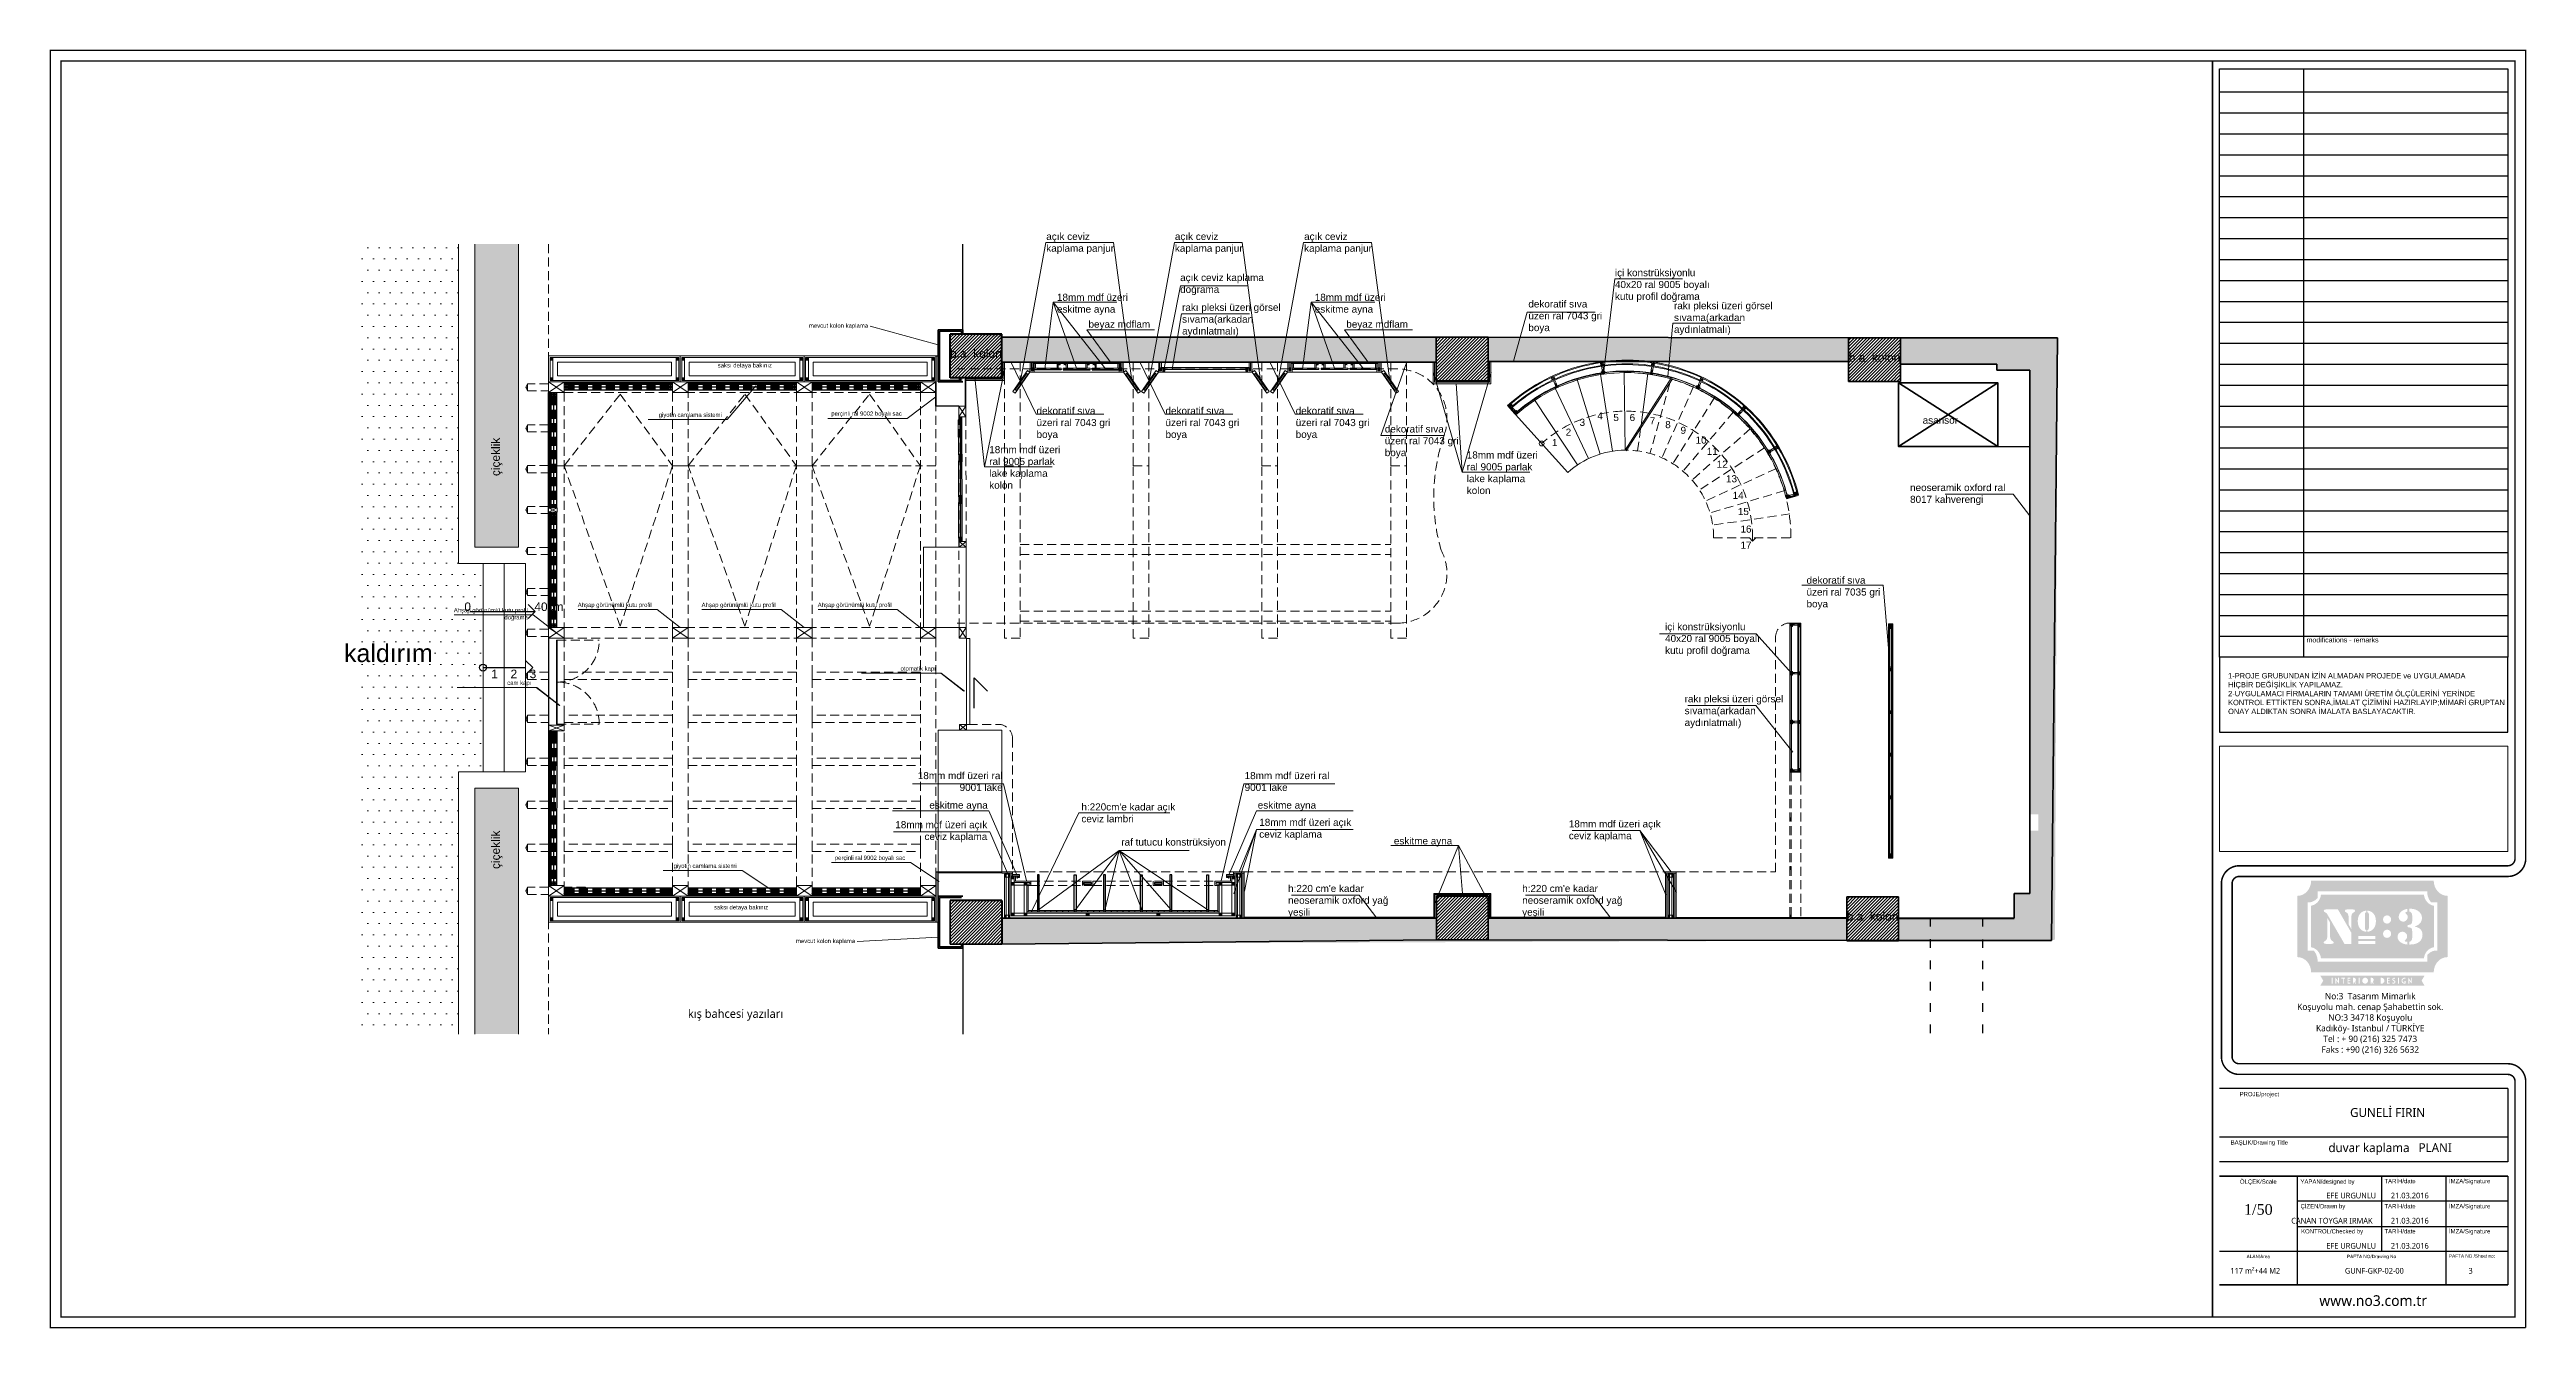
# Model space of a CAD drawing. Header units: millimetres. Extents: x 54215 to 67697, y 23496 to 56611.
# Drawn here: x 55058 to 58550, y 50261 to 52063 of the extents above; entities that cross this region are included whole.
import ezdxf
from ezdxf.enums import TextEntityAlignment as Align

# ---------------------------------------------------------------- set-up
doc = ezdxf.new("R2010")
doc.units = ezdxf.units.MM
doc.linetypes.add('ACAD_ISO03W100', pattern=[30, 12, -18])
doc.linetypes.add('DASHED', pattern=[19.05, 12.7, -6.35])
for name, color, linetype, lineweight in [('- 0.09', 9, 'Continuous', 9), ('- 0.20', 41, 'Continuous', 20), ('- 0.30', 6, 'Continuous', 30), ('- 0.35', 3, 'Continuous', 35), ('- 0.50', 30, 'Continuous', 50), ('no3_ahsap gorunus arka ince', 53, 'Continuous', 15), ('no3_ahsap gorunus arka kalın', 43, 'Continuous', 15), ('no3_cam gorunus on', 142, 'Continuous', 15), ('no3_cam kesit arka', 141, 'Continuous', 18), ('no3_cam kesit on', 131, 'Continuous', 18), ('no3_duvar kaplama', 8, 'Continuous', 0), ('no3_duvar mevcut', 4, 'Continuous', 35), ('no3_kutu profil gorunus', 8, 'Continuous', 0), ('no3_kutuprofil kesit', 74, 'Continuous', 18), ('no3_mobilya aydınlatma', 50, 'Continuous', 13), ('no3_paslanmaz gorunus arka', 173, 'Continuous', 13), ('no3_paslanmaz gorunus on', 163, 'Continuous', 15), ('no3_tefriş izdüşüm', 87, 'Continuous', 15), ('no3_yazı duvar', 152, 'Continuous', 0), ('t_tarama', 251, 'Continuous', 20), ('t_yazı', 154, 'Continuous', 25)]:
    doc.layers.add(name, color=color, linetype=linetype, lineweight=lineweight)
doc.layers.add('0 rölöve', color=7, linetype='Continuous', true_color=0xf1380e)
doc.layers.add('Layer 1', color=7, linetype='Continuous')
for name, color, linetype, lineweight, true_color in [('no3_ahsap kesit on', 7, 'Continuous', 20, 0xfca103), ('no3_alçıpan kesit', 7, 'Continuous', 20, 0xf5003d), ('no3_doğrama kesit', 7, 'Continuous', 18, 0x35355a), ('no3_tefriş ön ince', 7, 'Continuous', 18, 0x8c1aff)]:
    doc.layers.add(name, color=color, linetype=linetype, lineweight=lineweight, true_color=true_color)
doc.styles.add('ARIALT', font='arial.ttf', dxfattribs={"height": 10})
doc.styles.add('AT-ARIAL', font='arial.ttf')
doc.styles.get("Standard").update_dxf_attribs({"font": 'arial.ttf'})

msp = doc.modelspace()

# ---------------------------------------------------------------- texts
at = {"color": 250, "insert": (58129.486, 51155.847), "char_height": 7.52595, "width": 517.45576, "attachment_point": 4}
msp.add_mtext('1-PROJE GRUBUNDAN İZİN ALMADAN PROJEDE ve UYGULAMADA\\PHİÇBİR DEĞİŞİKLİK YAPILAMAZ.\\P2-UYGULAMACI FİRMALARIN TAMAMI ÜRETİM ÖLÇÜLERİNİ YERİNDE \\PKONTROL ETTİKTEN SONRA,İMALAT ÇİZİMİNİ HAZIRLAYIP;MİMARİ GRUPTAN\\PONAY ALDIKTAN SONRA İMALATA BASLAYACAKTIR.', dxfattribs=at)
at = {"color": 7}
for s, insert, char_height, width, attachment_point in [('{\\fLucida Sans Unicode|b0|i0|c162|p34;kış bahcesi yazıları}', (56025.313, 50702.88), 11.90258, 221.73465, 5), ('{\\fLucida Sans Unicode|b0|i0|c162|p34;No:3  Tasarım Mimarlık\\PKoşuyolu mah. cenap Şahabettin sok.\\PNO:3 34718 Koşuyolu\\PKadıköy- Istanbul / TÜRKİYE\\PTel : + 90 (216) 325 7473\\PFaks : +90 (216) 326 5632}', (58329.925, 50690.937), 9.03114, 233.90379, 5), ('{\\fLucida Sans Unicode|b0|i0|c162|p34;GUNELİ FIRIN}', (58354.336, 50565.439), 12.54325, 279.45279, 5), ('{\\fLucida Sans Unicode|b0|i0|c162|p34;duvar kaplama   PLANI}', (58357.904, 50513.958), 12.54325, 307.0384, 5), ('{\\fGeorgia|b0|i0|c162|p18;1/50\\P}', (58172.121, 50428.903), 15.0519, 307.0384, 5), ('{\\fLucida Sans Unicode|b0|i0|c162|p34;EFE URGUNLU}', (58267.935, 50448.458), 8.02768, 307.0384, 4), ('{\\fLucida Sans Unicode|b0|i0|c162|p34;21.03.2016}', (58358.926, 50448.458), 8.02768, 307.0384, 4), ('{\\fLucida Sans Unicode|b0|i0|c162|p34;CANAN TOYGAR IRMAK}', (58218.506, 50413.066), 8.02768, 307.0384, 4), ('{\\fLucida Sans Unicode|b0|i0|c162|p34;21.03.2016}', (58358.926, 50413.066), 8.02768, 307.0384, 4), ('{\\fLucida Sans Unicode|b0|i0|c162|p34;EFE URGUNLU}', (58267.935, 50377.673), 8.02768, 307.0384, 4), ('{\\fLucida Sans Unicode|b0|i0|c162|p34;21.03.2016}', (58358.926, 50377.673), 8.02768, 307.0384, 4), ('{\\fLucida Sans Unicode|b0|i0|c162|p34;117 m²+44 M2}', (58132.643, 50342.513), 8.02768, 307.0384, 4), ('{\\fLucida Sans Unicode|b0|i0|c162|p34;GUNF-GKP-02-00}', (58294.176, 50342.513), 8.02768, 307.0384, 4), ('{\\fLucida Sans Unicode|b0|i0|c162|p34;3}', (58468.42, 50342.513), 8.02768, 307.0384, 4), ('{\\fLucida Sans Unicode|b0|i0|c162|p34;www.no3.com.tr}', (58334.023, 50300.399), 15.0519, 233.90379, 5)]:
    msp.add_mtext(s, dxfattribs=dict(at, insert=insert, char_height=char_height, width=width, attachment_point=attachment_point))
at = {"layer": 'no3_yazı duvar'}
for s, insert, char_height, width, attachment_point in [('açık ceviz kaplama panjur', (56463.433, 51805.121), 10, 108.02303, 1), ('açık ceviz kaplama panjur', (56644.733, 51805.121), 10, 108.02303, 1), ('açık ceviz kaplama panjur', (56826.887, 51805.121), 10, 108.02303, 1), ('içi konstrüksiyonlu 40x20 ral 9005 boyalı kutu profil doğrama', (57265.115, 51754.013), 10, 143.81258, 1), ('18mm mdf üzeri eskitme ayna', (56478.481, 51719.325), 10, 108.02303, 1), ('açık ceviz kaplama doğrama', (56652.154, 51747.183), 10, 145.60851, 1), ('18mm mdf üzeri eskitme ayna', (56841.935, 51719.325), 10, 108.02303, 1), ('beyaz mdflam', (56522.932, 51681.469), 10, 108.02303, 1), ('rakı pleksi üzeri görsel sıvama(arkadan aydınlatmalı)', (56654.833, 51705.225), 10, 143.81258, 1), ('beyaz mdflam', (56886.386, 51681.469), 10, 108.02303, 1), ('dekoratif sıva üzeri ral 7043 gri boya', (57143.024, 51709.976), 10, 108.02303, 1), ('rakı pleksi üzeri görsel sıvama(arkadan aydınlatmalı)', (57348.34, 51707.536), 10, 143.81258, 1), ('mevcut kolon kaplama', (56212.217, 51677.392), 6, 108.02303, 3), ('saksı detaya bakınız', (56076.639, 51621.466), 6, 108.02303, 3), ('giyotin camlama sistemi', (56005.996, 51551.676), 6, 108.02303, 3), ('perçinli ral 9002 boyalı sac', (56259.584, 51553.413), 6, 108.02303, 3), ('dekoratif sıva üzeri ral 7043 gri boya', (56449.697, 51559.484), 10, 108.02303, 1), ('dekoratif sıva üzeri ral 7043 gri boya', (56631.5, 51559.484), 10, 108.02303, 1), ('dekoratif sıva üzeri ral 7043 gri boya', (56815.034, 51559.484), 10, 108.02303, 1), ('18mm mdf üzeri ral 9005 parlak lake kaplama kolon', (56382.994, 51504.684), 10, 108.02303, 1), ('dekoratif sıva üzeri ral 7043 gri boya', (56940.673, 51533.829), 10, 108.02303, 1), ('18mm mdf üzeri ral 9005 parlak lake kaplama kolon', (57056.24, 51497.169), 10, 108.02303, 1), ('neoseramik oxford ral 8017 kahverengi', (57681.193, 51451.251), 10, 143.81258, 1), ('dekoratif sıva üzeri ral 7035 gri boya', (57535.218, 51320.719), 10, 108.02303, 1), ('Ahşap görünümlü kutu profil doğrama', (55732.548, 51276.394), 6, 108.02303, 3), ('Ahşap görünümlü kutu profil ', (55907.214, 51283.894), 6, 108.02303, 3), ('Ahşap görünümlü kutu profil ', (56081.881, 51283.894), 6, 108.02303, 3), ('Ahşap görünümlü kutu profil ', (56245.548, 51283.894), 6, 108.02303, 3), ('içi konstrüksiyonlu 40x20 ral 9005 boyalı kutu profil doğrama', (57335.77, 51255.244), 10, 143.81258, 1), ('otomatik kapı', (56307.795, 51194.272), 6, 108.02303, 3), ('cam kapı', (55737.514, 51174.078), 6, 108.02303, 3), ('rakı pleksi üzeri görsel sıvama(arkadan aydınlatmalı)', (57363.362, 51153.473), 10, 143.81258, 1), ('18mm mdf üzeri ral 9001 lake', (56401.828, 51045.35), 10, 143.81258, 3), ('18mm mdf üzeri ral 9001 lake', (56743.04, 51045.35), 10, 143.81258, 1), ('eskitme ayna', (56380.886, 51003.733), 10, 143.81258, 3), ("h:220cm'e kadar açık ceviz lambri", (56512.957, 51001.196), 10, 143.81258, 1), ('eskitme ayna', (56761.566, 51003.733), 10, 143.81258, 1), ('18mm mdf üzeri açık ceviz kaplama', (56380.204, 50976.17), 10, 143.81258, 3), ('raf tutucu konstrüksiyon', (56569.196, 50951.698), 10, 143.81258, 1), ('18mm mdf üzeri açık ceviz kaplama', (56763.676, 50979.47), 10, 143.81258, 1), ('eskitme ayna', (56953.419, 50953.353), 10, 143.81258, 1), ('18mm mdf üzeri açık ceviz kaplama', (57200.077, 50977.295), 10, 143.81258, 1), ('giyotin camlama sistemi', (56027.038, 50916.138), 6, 108.02303, 3), ('perçinli ral 9002 boyalı sac', (56264.606, 50927.52), 6, 108.02303, 3), ("h:220 cm'e kadar neoseramik oxford yağ yeşili", (56804.314, 50886.299), 10, 143.81258, 1), ("h:220 cm'e kadar neoseramik oxford yağ yeşili", (57134.327, 50886.299), 10, 143.81258, 1), ('saksı detaya bakınız', (56071.35, 50857.74), 6, 108.02303, 3), ('mevcut kolon kaplama', (56193.971, 50810.296), 6, 108.02303, 3)]:
    msp.add_mtext(s, dxfattribs=dict(at, insert=insert, char_height=char_height, width=width, attachment_point=attachment_point))
at = {"layer": 't_yazı', "linetype": 'Continuous', "style": 'ARIALT'}
for s, height, p in [('ALAN/Area', 4.719, (58172.121, 50362.679)), ('PAFTA NO/Drawing No', 4.71898, (58331.765, 50362.679))]:
    msp.add_text(s, height=height, dxfattribs=at).set_placement(p, align=Align.MIDDLE_CENTER)
at = {"layer": 't_yazı', "color": 252, "insert": (58240.194, 51235.017), "char_height": 7.02422, "width": 149.98671, "attachment_point": 1, "style": 'AT-ARIAL'}
msp.add_mtext('modifications - remarks', dxfattribs=at)
at = {"layer": 't_yazı', "style": 'ARIALT'}
for s, insert, char_height, width, attachment_point in [('PROJE/project', (58173.559, 50594.478), 6.02076, 111.9856, 2), ('BAŞLIK/Drawing Title', (58173.559, 50526.457), 6.02076, 111.9856, 2), ('ÖLÇEK/Scale', (58172.121, 50471.215), 6.02076, 40.67138, 2), ('YAPAN/designed by', (58269.609, 50471.215), 6.02076, 111.9856, 2), ('TARİH/date', (58349.887, 50471.978), 6.0208, 45.79917, 1), ('İMZA/Signature', (58440.878, 50471.978), 6.02076, 45.79917, 1), ('ÇİZEN/Drawn by', (58263.167, 50436.586), 6.02076, 111.9856, 2), ('TARİH/date', (58349.887, 50436.586), 6.0208, 45.79917, 1), ('İMZA/Signature', (58440.878, 50436.586), 6.02076, 45.79917, 1), ('KONTROL/Checked by', (58232.428, 50401.193), 6.02076, 100.6056, 1), ('TARİH/date', (58349.887, 50401.193), 6.0208, 45.79917, 1), ('İMZA/Signature', (58440.878, 50401.193), 6.02076, 45.79917, 1)]:
    msp.add_mtext(s, dxfattribs=dict(at, insert=insert, char_height=char_height, width=width, attachment_point=attachment_point))
at = {"layer": 't_yazı', "linetype": 'Continuous', "insert": (58440.878, 50365.801), "char_height": 4.71898, "width": 113.029, "attachment_point": 1, "style": 'ARIALT'}
msp.add_mtext('PAFTA NO /Sheet no:', dxfattribs=at)

# ---------------------------------------------------------------- blocks, each defined once
blk = doc.blocks.new('panjurplan')
at = {"layer": 'no3_ahsap gorunus arka kalın'}
for p, q in [((3825.4, 3282.3), (3797.4, 3282.3)), ((3797.4, 3281.5), (3825.4, 3281.5)), ((3797.4, 3281.1), (3825.4, 3281.1)), ((3825.4, 3278.9), (3797.4, 3278.9)), ((3797.4, 3278.3), (3825.4, 3278.3))]:
    blk.add_line(p, q, dxfattribs=at)
at = {"layer": 'no3_ahsap kesit on'}
for p, q in [((3797.4, 3278.9), (3797.4, 3281.5)), ((3825.4, 3281.5), (3825.4, 3278.9))]:
    blk.add_line(p, q, dxfattribs=at)
for points in [[(3793.4, 3278.3), (3797.4, 3278.3), (3797.4, 3282.3), (3793.4, 3282.3)], [(3825.4, 3278.3), (3829.4, 3278.3), (3829.4, 3282.3), (3825.4, 3282.3)]]:
    blk.add_lwpolyline(points, close=True, dxfattribs=at)
blk = doc.blocks.new('plan girişblok')
at = {"layer": '- 0.09'}
h = blk.add_hatch(dxfattribs=at)
h.set_pattern_fill('DOTS', color=256, scale=10)
h.set_pattern_definition([(9e-15, (420.6, 0), (7.9375, 15.875), [0, -15.875])])
h.paths.add_polyline_path([(2808.2, 2892.5), (2946.2, 2892.5), (2946.2, 2930.9), (2808.2, 2930.9)], flags=24)
edge = h.paths.add_edge_path()
edge.add_line((2836.2, 3488.3), (2836.2, 2375.1))
edge.add_line((2836.2, 2375.1), (2976.1, 2375.1))
edge.add_line((2976.1, 2375.1), (2976.1, 2744.7))
edge.add_line((2976.1, 2744.7), (3010.6, 2744.7))
edge.add_line((3010.6, 2744.7), (3010.6, 2886.5))
edge.add_arc((3010.6, 2891.5), 5, 90, 270, ccw=False)
edge.add_line((3010.6, 2896.5), (3010.6, 3038.2))
edge.add_line((3010.6, 3038.2), (2976.1, 3038.2))
edge.add_line((2976.1, 3038.2), (2976.1, 3488.3))
edge.add_line((2976.1, 3488.3), (2836.2, 3488.3))
h = blk.add_hatch(dxfattribs=at)
h.set_pattern_fill('AR-SAND', color=256, scale=0.5)
h.set_pattern_definition([(37.5, (2446.458, 1691.468), (-0.80002, 24.47066), [0, -19.304, 0, -21.59, 0, -20.6375]), (7.5, (2446.458, 1691.47), (22.47616, 35.84126), [0, -10.414, 0, -17.399, 0, -6.6675]), (327.5, (2430.837, 1691.468), (39.54962, 0.07186), [0, -6.35, 0, -22.86, 0, -29.845]), (317.5, (2430.837, 1691.47), (38.1778, 11.14647), [0, -3.175, 0, -14.986, 0, -17.145])])
h.paths.add_polyline_path([(3060.6, 2721.7), (2999.1, 2721.7), (2999.1, 2532.7), (3060.6, 2532.7)])
h.paths.add_polyline_path([(3060.6, 2532.7), (2999.1, 2532.7), (2999.1, 2375.1), (3060.6, 2375.1)])
h.paths.add_polyline_path([(3060.6, 3330.7), (2999.1, 3330.7), (2999.1, 3061.2), (3060.6, 3061.2)])
h.paths.add_polyline_path([(3060.6, 3488.3), (2999.1, 3488.3), (2999.1, 3330.7), (3060.6, 3330.7)])
h.paths.add_polyline_path([(3041.4, 2603.9), (3041.4, 2665.6), (3018.5, 2665.6), (3018.5, 2603.9)], flags=24)
h.paths.add_polyline_path([(3041.4, 3157.6), (3041.4, 3219.3), (3018.5, 3219.3), (3018.5, 3157.6)], flags=24)
h = blk.add_hatch(dxfattribs=at)
h.set_pattern_fill('ANSI31', color=256)
h.set_pattern_definition([(45, (2446.458, 1691.4684), (-2.245064, 2.245064), [])])
h.paths.add_polyline_path([(3742.1, 3361.5), (3669.1, 3361.5), (3669.1, 3300), (3742.1, 3300)])
h.paths.add_polyline_path([(4427.6, 3357), (4354.1, 3357), (4354.1, 3295.5), (4427.6, 3295.5)])
h.paths.add_polyline_path([(5009.1, 3356), (4935.6, 3356), (4935.6, 3294.5), (5009.1, 3294.5)])
h.paths.add_polyline_path([(5006.1, 2568.5), (4933.1, 2568.5), (4933.1, 2507), (5006.1, 2507)])
h.paths.add_polyline_path([(4427.6, 2569.5), (4354.6, 2569.5), (4354.6, 2508), (4427.6, 2508)])
h.paths.add_polyline_path([(3742.1, 2563.5), (3669.1, 2563.5), (3669.1, 2502), (3742.1, 2502)])
at = {"layer": 'no3_duvar kaplama'}
h = blk.add_hatch(color=256, dxfattribs=at)
h.dxf.hatch_style = 1
h.paths.add_polyline_path([(3669.1, 2563.5), (3687.1, 2563.5), (3669.1, 2563.5), (3669.1, 2502), (3687.1, 2502), (5226.7, 2507.9), (5230.3, 3356), (3742.1, 3357), (3687.1, 3361.5), (3669.1, 3361.5), (3669.1, 3294), (3687.1, 3294), (3687.1, 3300), (3669.1, 3300), (3669.1, 3361.5), (3742.1, 3361.5), (3742.1, 3322), (4354.1, 3322), (4354.1, 3357), (4427.6, 3357), (4427.6, 3323), (4935.6, 3323), (4935.6, 3356), (5009.1, 3356), (5009.1, 3319), (5144.6, 3319), (5144.6, 3310.5), (5191.1, 3310.5), (5191.1, 2573), (5169.1, 2573), (5169.1, 2538.5), (5006.1, 2538.5), (5006.1, 2507), (4933.1, 2507), (4933.1, 2538.5), (4427.6, 2538.5), (4427.6, 2508), (4354.6, 2508), (4354.6, 2538.5), (3742.1, 2538.5), (3742.1, 2502), (3669.1, 2502)])
h.paths.add_polyline_path([(5191.1, 2684.9), (5191.1, 2661.6), (5203.3, 2661.6), (5203.3, 2684.9)], flags=17)
at = {"layer": '- 0.20'}
for p, q in [((2976.1, 3488.3), (2976.1, 3038.2)), ((2999.1, 3488.3), (2999.1, 3061.2)), ((3060.6, 3488.3), (3060.6, 3061.2)), ((3010.6, 3038.2), (2976.1, 3038.2)), ((3060.6, 3061.2), (2999.1, 3061.2)), ((3010.6, 3038.2), (3010.6, 2744.7)), ((3070.6, 3038.2), (3010.6, 3038.2)), ((3040.6, 3038.2), (3040.6, 2744.7)), ((3070.6, 3038.2), (3070.6, 2744.7)), ((2976.1, 2744.7), (2976.1, 2375.1)), ((3010.6, 2744.7), (2976.1, 2744.7)), ((3070.6, 2744.7), (3010.6, 2744.7)), ((2999.1, 2721.7), (2999.1, 2375.1)), ((3060.6, 2721.7), (2999.1, 2721.7)), ((3060.6, 2721.7), (3060.6, 2375.1))]:
    blk.add_line(p, q, dxfattribs=at)
at = {"layer": '- 0.30', "linetype": 'ACAD_ISO03W100'}
blk.add_lwpolyline([(5051.1, 2376.6), (5051.1, 2538.5), (5124.3, 2538.5), (5124.3, 2376.6)], dxfattribs=at)
at = {"layer": '- 0.35'}
for p, q in [((3687.1, 3367.5), (3652.1, 3367.5)), ((3652.1, 3367.5), (3652.1, 3294)), ((3685.1, 3365.5), (3654.1, 3365.5)), ((3654.1, 3365.5), (3654.1, 3296)), ((3685.1, 3365.5), (3685.1, 3361.5)), ((3687.1, 3367.5), (3687.1, 3361.5)), ((3687.1, 3294), (3652.1, 3294)), ((3685.1, 3296), (3654.1, 3296)), ((3682.2, 3300), (3682.2, 3296)), ((3682.2, 3294), (3682.2, 3298)), ((3684.2, 3300), (3684.2, 3294)), ((3652.1, 2569.5), (3652.1, 2496)), ((3687.1, 2569.5), (3652.1, 2569.5)), ((3685.1, 2567.5), (3654.1, 2567.5)), ((3654.1, 2567.5), (3654.1, 2498)), ((3687.1, 2496), (3652.1, 2496)), ((3685.1, 2498), (3654.1, 2498))]:
    blk.add_line(p, q, dxfattribs=at)
at = {"layer": '- 0.35', "color": 2}
for p, q in [((3685.1, 2498), (3685.1, 2502)), ((3687.1, 2496), (3687.1, 2502))]:
    blk.add_line(p, q, dxfattribs=at)
at = {"layer": '- 0.50'}
for p, q in [((3742.1, 3361.5), (3669.1, 3361.5)), ((3669.1, 3300), (3669.1, 3361.5)), ((3742.1, 3300), (3742.1, 3361.5)), ((3742.1, 3300), (3742.1, 3361.5)), ((3742.1, 3300), (3669.1, 3300)), ((3742.1, 3300), (3669.1, 3300)), ((3742.1, 2563.5), (3669.1, 2563.5)), ((3742.1, 2563.5), (3742.1, 2502)), ((5006.1, 2538.5), (5169.1, 2538.5)), ((4933.1, 2507), (5006.1, 2507))]:
    blk.add_line(p, q, dxfattribs=at)
for p, q in [((3125.1, 3291), (3125.1, 3290.2)), ((3299.7, 3291), (3299.7, 3290.2)), ((3474.4, 3291), (3474.4, 3290.2)), ((3649.1, 3260), (3649.1, 3294)), ((3825.6, 3311.1), (3787.8, 3311.1)), ((3825.6, 3311.5), (3825.6, 3311.1)), ((3103.1, 2948), (3103.1, 3279)), ((3106.1, 3116.5), (3106.9, 3116.5)), ((3106.1, 3105.5), (3106.9, 3105.5)), ((3103.1, 2935.5), (3103.1, 2582)), ((3106.1, 2948), (3106.9, 2948)), ((3106.5, 2797.2), (3107.3, 2797.2)), ((3106.1, 2584.5), (3106.9, 2584.5)), ((3652.1, 2569.5), (3652.1, 2603.5)), ((3125.1, 2572.5), (3125.1, 2573.3)), ((3299.7, 2572.5), (3299.7, 2573.3)), ((3474.4, 2572.5), (3474.4, 2573.3))]:
    blk.add_line(p, q)
for points in [[(3828.6, 3311.5), (3828.6, 3311.1), (3866.4, 3311.1), (3866.4, 3311.5)], [(3869.4, 3311.5), (3869.4, 3311.1), (3907.2, 3311.1)]]:
    blk.add_lwpolyline(points)
for points in [[(3792.1, 2550), (3794.6, 2550), (3794.6, 2599.5), (3792.1, 2599.5)], [(3846.6, 2550), (3844.1, 2550), (3844.1, 2599.5), (3846.6, 2599.5)], [(3885.5, 2550), (3888, 2550), (3888, 2599.5), (3885.5, 2599.5)], [(3940, 2550), (3937.5, 2550), (3937.5, 2599.5), (3940, 2599.5)], [(3979, 2550), (3981.5, 2550), (3981.5, 2599.5), (3979, 2599.5)], [(4033.5, 2550), (4031, 2550), (4031, 2599.5), (4033.5, 2599.5)]]:
    blk.add_lwpolyline(points, close=True)
blk.add_arc((3114.1, 2811.9), 59.2, 88.833, 90)
for p in [(3103.1, 2884.9), (3103.1, 2824.3), (3103.1, 2763.7), (3103.1, 2703.1), (3103.1, 2642.5)]:
    blk.add_point(p)
at = {"layer": '0 rölöve'}
for p, q in [((3687.1, 3367.5), (3687.1, 3488.3)), ((3913.2, 3322), (3963.1, 3322)), ((3913.2, 3322), (3963.1, 3322)), ((4466.2, 3248.2), (4454.9, 3260.9)), ((4848.1, 3130), (4863.2, 3134)), ((2992.4, 2970.5), (3084.1, 2970.5)), ((3010.6, 2891.5), (3070.6, 2891.5)), ((3687.1, 2496), (3687.1, 2375.1))]:
    blk.add_line(p, q, dxfattribs=at)
for points in [[(5006.1, 3293), (5006.1, 3203), (5191.1, 3203)], [(3074.1, 2980.5), (3084.1, 2970.5), (3074.1, 2960.5)], [(3070.6, 2901.5), (3080.6, 2891.5), (3070.6, 2881.5)]]:
    blk.add_lwpolyline(points, dxfattribs=at)
blk.add_circle((3010.6, 2891.5), 5, dxfattribs=at)
at = {"layer": 'no3_ahsap gorunus arka ince'}
for p, q in [((3787.8, 3308), (3907.2, 3308)), ((3969.1, 3308), (4088.5, 3308)), ((4086, 3314.5), (3971.6, 3314.5)), ((4151.3, 3308), (4270.7, 3308))]:
    blk.add_line(p, q, dxfattribs=at)
at = {"layer": 'no3_ahsap kesit on'}
for p, q in [((3781.8, 3322), (3783.6, 3322)), ((3909, 3322), (3786, 3322)), ((3786, 3320.2), (3786, 3322)), ((3786, 3320.2), (3787.8, 3320.2)), ((3909, 3320.2), (3786, 3320.2)), ((3787.8, 3313.3), (3787.8, 3320.2)), ((3789.6, 3313.3), (3789.6, 3320.2)), ((3819.8, 3313.3), (3819.8, 3320.2)), ((3821.6, 3313.3), (3821.6, 3320.2)), ((3832.6, 3313.3), (3832.6, 3320.2)), ((3834.4, 3313.3), (3834.4, 3320.2)), ((3860.6, 3313.3), (3860.6, 3320.2)), ((3862.4, 3313.3), (3862.4, 3320.2)), ((3873.4, 3313.3), (3873.4, 3320.2)), ((3875.2, 3313.3), (3875.2, 3320.2)), ((3905.4, 3313.3), (3905.4, 3320.2)), ((3909, 3320.2), (3907.2, 3320.2)), ((3907.2, 3313.3), (3907.2, 3320.2)), ((3909, 3320.2), (3909, 3322)), ((3913.2, 3322), (3911.4, 3322)), ((3963.1, 3322), (3964.9, 3322)), ((4094.5, 3322), (4092.7, 3322)), ((4145.3, 3322), (4147.1, 3322)), ((4272.5, 3322), (4149.5, 3322)), ((4149.5, 3320.2), (4149.5, 3322)), ((4149.5, 3320.2), (4151.3, 3320.2)), ((4272.5, 3320.2), (4149.5, 3320.2)), ((4151.3, 3313.3), (4151.3, 3320.2)), ((4153.1, 3313.3), (4153.1, 3320.2)), ((4183.3, 3313.3), (4183.3, 3320.2)), ((4185.1, 3313.3), (4185.1, 3320.2)), ((4196.1, 3313.3), (4196.1, 3320.2)), ((4197.9, 3313.3), (4197.9, 3320.2)), ((4224.1, 3313.3), (4224.1, 3320.2)), ((4225.9, 3313.3), (4225.9, 3320.2)), ((4236.9, 3313.3), (4236.9, 3320.2)), ((4238.7, 3313.3), (4238.7, 3320.2)), ((4268.9, 3313.3), (4268.9, 3320.2)), ((4272.5, 3320.2), (4270.7, 3320.2)), ((4270.7, 3313.3), (4270.7, 3320.2)), ((4272.5, 3320.2), (4272.5, 3322)), ((4276.7, 3322), (4274.9, 3322)), ((3967.3, 3314.5), (3969.1, 3314.5)), ((3971.6, 3312), (3969.1, 3314.5)), ((3969.1, 3312), (3971.6, 3314.5)), ((3971.6, 3309), (3969.1, 3311.5)), ((3969.1, 3309), (3971.6, 3311.5)), ((4086, 3312), (4088.5, 3314.5)), ((4088.5, 3312), (4086, 3314.5)), ((4086, 3309), (4088.5, 3311.5)), ((4088.5, 3309), (4086, 3311.5)), ((4090.3, 3314.5), (4088.5, 3314.5)), ((3757.1, 2603.5), (3742.1, 2603.5)), ((3742.1, 2603.5), (3742.1, 2601.7)), ((3757.1, 2601.7), (3742.1, 2601.7)), ((3755.3, 2597.7), (3767.1, 2597.7)), ((3759.3, 2597.7), (3759.3, 2588.7)), ((3761.1, 2597.7), (3761.1, 2590.5)), ((3765.3, 2595.5), (3765.3, 2597.7)), ((3767.1, 2595.5), (3765.3, 2595.5)), ((3767.1, 2599.5), (3767.1, 2595.5)), ((3777.3, 2586.3), (3777.3, 2545.5)), ((3779.1, 2584.5), (3779.1, 2547.5)), ((4046.5, 2584.5), (4046.5, 2547.5)), ((4048.3, 2586.3), (4048.3, 2545.5)), ((4058.5, 2599.5), (4058.5, 2595.5)), ((4070.3, 2597.7), (4058.5, 2597.7)), ((4058.5, 2595.5), (4060.3, 2595.5)), ((4060.3, 2595.5), (4060.3, 2597.7)), ((4064.5, 2597.7), (4064.5, 2590.5)), ((4066.3, 2597.7), (4066.3, 2588.7)), ((4083.5, 2603.5), (4068.5, 2603.5)), ((4068.5, 2603.5), (4068.5, 2597.7)), ((4083.5, 2601.7), (4068.5, 2601.7)), ((4070.3, 2601.7), (4070.3, 2597.7)), ((4692.5, 2603.5), (4677.5, 2603.5)), ((4677.5, 2603.5), (4677.5, 2538.5)), ((4692.5, 2601.7), (4677.5, 2601.7)), ((4679.3, 2601.7), (4679.3, 2538.5)), ((3777.3, 2547.5), (4048.3, 2547.5)), ((3777.3, 2545.5), (4048.3, 2545.5))]:
    blk.add_line(p, q, dxfattribs=at)
for points in [[(3691.4, 3298), (3744.1, 3298), (3744.1, 3322)], [(3691.4, 3296.2), (3745.9, 3296.2), (3745.9, 3322)], [(3781.8, 3322), (3781.8, 3308), (3787.8, 3308), (3787.8, 3320.2)], [(3783.6, 3322), (3783.6, 3309.8), (3786, 3309.8), (3786, 3320.2)], [(3913.2, 3322), (3913.2, 3308), (3907.2, 3308), (3907.2, 3320.2)], [(3911.4, 3322), (3911.4, 3309.8), (3909, 3309.8), (3909, 3320.2)], [(3963.1, 3322), (3963.1, 3308), (3969.1, 3308), (3969.1, 3314.5)], [(3964.9, 3322), (3964.9, 3309.8), (3967.3, 3309.8), (3967.3, 3314.5)], [(4094.5, 3322), (4094.5, 3308), (4088.5, 3308), (4088.5, 3314.5)], [(4092.7, 3322), (4092.7, 3309.8), (4090.3, 3309.8), (4090.3, 3314.5)], [(4145.3, 3322), (4145.3, 3308), (4151.3, 3308), (4151.3, 3320.2)], [(4147.1, 3322), (4147.1, 3309.8), (4149.5, 3309.8), (4149.5, 3320.2)], [(4276.7, 3322), (4276.7, 3308), (4270.7, 3308), (4270.7, 3320.2)], [(4274.9, 3322), (4274.9, 3309.8), (4272.5, 3309.8), (4272.5, 3320.2)], [(4350.1, 3322), (4350.1, 3291.5), (4431.6, 3291.5), (4431.6, 3323)], [(4352.1, 3322), (4352.1, 3293.5), (4429.6, 3293.5), (4429.6, 3323)], [(3757.1, 2597.7), (3757.1, 2603.5), (3742.1, 2603.5)], [(3755.3, 2597.7), (3755.3, 2601.7), (3742.1, 2601.7)], [(3759.3, 2590.5), (3783.1, 2590.5), (3783.1, 2584.5), (3777.3, 2584.5)], [(3759.3, 2588.7), (3781.3, 2588.7), (3781.3, 2586.3), (3777.3, 2586.3)], [(4066.3, 2590.5), (4042.5, 2590.5), (4042.5, 2584.5), (4048.3, 2584.5)], [(4066.3, 2588.7), (4044.3, 2588.7), (4044.3, 2586.3), (4048.3, 2586.3)], [(4083.5, 2538.5), (4083.5, 2603.5), (4068.5, 2603.5)], [(4081.7, 2538.5), (4081.7, 2601.7), (4068.5, 2601.7)], [(4692.5, 2538.5), (4692.5, 2603.5), (4677.5, 2603.5)], [(4690.7, 2538.5), (4690.7, 2601.7), (4677.5, 2601.7)], [(3779.1, 2547.5), (3783.8, 2547.5), (3783.8, 2549), (3783.5, 2549.3), (3779.1, 2549.3)], [(3885.6, 2549.3), (3880.1, 2549.3), (3879.8, 2549), (3879.8, 2547.5), (3885.6, 2547.5)], [(3937.8, 2547.5), (3945.8, 2547.5), (3945.8, 2549), (3945.5, 2549.3), (3940.1, 2549.3)], [(4046.5, 2549.3), (4042.1, 2549.3), (4041.8, 2549), (4041.8, 2547.5), (4046.5, 2547.5)]]:
    blk.add_lwpolyline(points, dxfattribs=at)
for points in [[(3787.8, 3313.3), (3825.6, 3313.3), (3825.6, 3311.5), (3787.8, 3311.5)], [(3828.6, 3313.3), (3866.4, 3313.3), (3866.4, 3311.5), (3828.6, 3311.5)], [(3869.4, 3313.3), (3907.2, 3313.3), (3907.2, 3311.5), (3869.4, 3311.5)], [(3969.1, 3312), (3971.6, 3312), (3971.6, 3314.5), (3969.1, 3314.5)], [(3969.1, 3309), (3971.6, 3309), (3971.6, 3311.5), (3969.1, 3311.5)], [(4088.5, 3312), (4086, 3312), (4086, 3314.5), (4088.5, 3314.5)], [(4088.5, 3309), (4086, 3309), (4086, 3311.5), (4088.5, 3311.5)], [(4151.3, 3313.3), (4189.1, 3313.3), (4189.1, 3311.5), (4151.3, 3311.5)], [(4192.1, 3313.3), (4229.9, 3313.3), (4229.9, 3311.5), (4192.1, 3311.5)], [(4232.9, 3313.3), (4270.7, 3313.3), (4270.7, 3311.5), (4232.9, 3311.5)], [(3857.9, 2588.7), (3857.9, 2586.9), (3867.9, 2586.9), (3867.9, 2588.7)], [(3957.6, 2588.7), (3957.6, 2586.9), (3967.6, 2586.9), (3967.6, 2588.7)], [(3792.1, 2549), (3791.8, 2549.3), (3784.4, 2549.3), (3784.1, 2549), (3784.1, 2547.5), (3792.1, 2547.5)], [(3802.6, 2549), (3802.3, 2549.3), (3794.9, 2549.3), (3794.6, 2549), (3794.6, 2547.5), (3802.6, 2547.5)], [(3810.9, 2549), (3810.6, 2549.3), (3803.2, 2549.3), (3802.9, 2549), (3802.9, 2547.5), (3810.9, 2547.5)], [(3819.2, 2549), (3818.9, 2549.3), (3811.5, 2549.3), (3811.2, 2549), (3811.2, 2547.5), (3819.2, 2547.5)], [(3827.5, 2549), (3827.2, 2549.3), (3819.8, 2549.3), (3819.5, 2549), (3819.5, 2547.5), (3827.5, 2547.5)], [(3835.8, 2549), (3835.5, 2549.3), (3828.1, 2549.3), (3827.8, 2549), (3827.8, 2547.5), (3835.8, 2547.5)], [(3844.1, 2549), (3843.8, 2549.3), (3836.4, 2549.3), (3836.1, 2549), (3836.1, 2547.5), (3844.1, 2547.5)], [(3854.6, 2549), (3854.3, 2549.3), (3846.9, 2549.3), (3846.6, 2549), (3846.6, 2547.5), (3854.6, 2547.5)], [(3862.9, 2549), (3862.6, 2549.3), (3855.2, 2549.3), (3854.9, 2549), (3854.9, 2547.5), (3862.9, 2547.5)], [(3871.2, 2549), (3870.9, 2549.3), (3863.5, 2549.3), (3863.2, 2549), (3863.2, 2547.5), (3871.2, 2547.5)], [(3879.5, 2549), (3879.2, 2549.3), (3871.8, 2549.3), (3871.5, 2549), (3871.5, 2547.5), (3879.5, 2547.5)], [(3896.1, 2549), (3895.8, 2549.3), (3888.4, 2549.3), (3888.1, 2549), (3888.1, 2547.5), (3896.1, 2547.5)], [(3904.4, 2549), (3904.1, 2549.3), (3896.7, 2549.3), (3896.4, 2549), (3896.4, 2547.5), (3904.4, 2547.5)], [(3912.7, 2549), (3912.4, 2549.3), (3905, 2549.3), (3904.7, 2549), (3904.7, 2547.5), (3912.7, 2547.5)], [(3921, 2549), (3920.7, 2549.3), (3913.3, 2549.3), (3913, 2549), (3913, 2547.5), (3921, 2547.5)], [(3929.3, 2549), (3929, 2549.3), (3921.6, 2549.3), (3921.3, 2549), (3921.3, 2547.5), (3929.3, 2547.5)], [(3937.6, 2549), (3937.3, 2549.3), (3929.9, 2549.3), (3929.6, 2549), (3929.6, 2547.5), (3937.6, 2547.5)], [(3954.1, 2549), (3953.8, 2549.3), (3946.4, 2549.3), (3946.1, 2549), (3946.1, 2547.5), (3954.1, 2547.5)], [(3962.4, 2549), (3962.1, 2549.3), (3954.7, 2549.3), (3954.4, 2549), (3954.4, 2547.5), (3962.4, 2547.5)], [(3970.7, 2549), (3970.4, 2549.3), (3963, 2549.3), (3962.7, 2549), (3962.7, 2547.5), (3970.7, 2547.5)], [(3979, 2549), (3978.7, 2549.3), (3971.3, 2549.3), (3971, 2549), (3971, 2547.5), (3979, 2547.5)], [(3989.5, 2549), (3989.2, 2549.3), (3981.8, 2549.3), (3981.5, 2549), (3981.5, 2547.5), (3989.5, 2547.5)], [(3997.8, 2549), (3997.5, 2549.3), (3990.1, 2549.3), (3989.8, 2549), (3989.8, 2547.5), (3997.8, 2547.5)], [(4006.1, 2549), (4005.8, 2549.3), (3998.4, 2549.3), (3998.1, 2549), (3998.1, 2547.5), (4006.1, 2547.5)], [(4014.4, 2549), (4014.1, 2549.3), (4006.7, 2549.3), (4006.4, 2549), (4006.4, 2547.5), (4014.4, 2547.5)], [(4022.7, 2549), (4022.4, 2549.3), (4015, 2549.3), (4014.7, 2549), (4014.7, 2547.5), (4022.7, 2547.5)], [(4031, 2549), (4030.7, 2549.3), (4023.3, 2549.3), (4023, 2549), (4023, 2547.5), (4031, 2547.5)], [(4041.5, 2549), (4041.2, 2549.3), (4033.8, 2549.3), (4033.5, 2549), (4033.5, 2547.5), (4041.5, 2547.5)]]:
    blk.add_lwpolyline(points, close=True, dxfattribs=at)
at = {"layer": 'no3_alçıpan kesit'}
for p, q in [((3690.2, 3260), (3690.2, 3298)), ((3690.2, 3298), (3691.4, 3298)), ((3691.4, 3260), (3691.4, 3298)), ((4454.9, 3260.9), (4465.3, 3249.2)), ((4455.7, 3261.7), (4460, 3256.9)), ((4864.9, 3135.7), (4850, 3131.8)), ((4865.2, 3134.6), (4850.3, 3130.6)), ((4868.5, 2954.3), (4854.8, 2954.3)), ((4864.1, 2954.3), (4864.1, 2745.5)), ((4868.5, 2953.1), (4864.1, 2953.1)), ((4865.3, 2954.3), (4865.3, 2745.5)), ((4867.3, 2954.3), (4867.3, 2745.5)), ((4868.5, 2954.3), (4868.5, 2744.3)), ((4868.5, 2745.5), (4854.8, 2745.5)), ((4868.5, 2744.3), (4854.8, 2744.3)), ((3652.1, 2603.5), (3742.1, 2603.5)), ((3652.1, 2602.3), (3742.1, 2602.3)), ((3757.1, 2599.5), (3767.1, 2599.5)), ((4068.5, 2599.5), (4058.5, 2599.5))]:
    blk.add_line(p, q, dxfattribs=at)
for points in [[(4997.2, 2952), (4992.8, 2952), (4992.8, 2624), (4997.2, 2624)], [(4996, 2950.8), (4994, 2950.8), (4994, 2625.2), (4996, 2625.2)]]:
    blk.add_lwpolyline(points, close=True, dxfattribs=at)
for points in [[(4351.4, 2538.5), (4351.4, 2572.7), (4430.8, 2572.7), (4430.8, 2538.5)], [(4352.6, 2538.5), (4352.6, 2571.5), (4429.6, 2571.5), (4429.6, 2538.5)]]:
    blk.add_lwpolyline(points, dxfattribs=at)
for radius, start in [(250.3, 13.8423), (249.1, 13.8423), (245.1, 13.8288), (243.9, 13.8237)]:
    blk.add_arc((4622.1, 3074.6), radius, start, 131.9285, dxfattribs=at)
at = {"layer": 'no3_cam gorunus on'}
for p, q in [((3683, 3240.7), (3683.4, 3191)), ((3683.5, 3240.7), (3683.9, 3191)), ((3684, 3240.7), (3684.4, 3191)), ((3683.4, 3183), (3683.4, 3132.3)), ((3683.9, 3183), (3683.9, 3132.3)), ((3684.4, 3183), (3684.4, 3132.3)), ((3683.4, 3124.3), (3683.4, 3073.7)), ((3683.9, 3124.3), (3683.9, 3073.7)), ((3684.4, 3124.3), (3684.4, 3073.7))]:
    blk.add_line(p, q, dxfattribs=at)
at = {"layer": 'no3_cam kesit arka'}
for p, q in [((3272.7, 3293), (3130.1, 3293)), ((3272.7, 3292.5), (3130.1, 3292.5)), ((3272.7, 3292), (3130.1, 3292)), ((3447.4, 3293), (3304.7, 3293)), ((3447.4, 3292.5), (3304.7, 3292.5)), ((3447.4, 3292), (3304.7, 3292)), ((3622.1, 3293), (3479.4, 3293)), ((3622.1, 3292.5), (3479.4, 3292.5)), ((3622.1, 3292), (3479.4, 3292)), ((3969.1, 3312), (4088.5, 3312)), ((3969.1, 3311.5), (4088.5, 3311.5)), ((4588.6, 3307.2), (4588.6, 3306.9)), ((4590.8, 3307.5), (4590.8, 3307.2)), ((4722.4, 3287.1), (4722.2, 3286.9)), ((4724.3, 3286.2), (4724.2, 3285.9)), ((3104.1, 3274), (3104.1, 3121.5)), ((3104.6, 3274), (3104.6, 3121.5)), ((3105.1, 3274), (3105.1, 3121.5)), ((4467.6, 3251.6), (4467.8, 3251.4)), ((4822.9, 3196.7), (4822.6, 3196.5)), ((4822.9, 3196.7), (4822.6, 3196.5)), ((4824, 3194.8), (4823.8, 3194.6)), ((4824, 3194.8), (4823.8, 3194.6)), ((4824, 3194.8), (4823.8, 3194.6)), ((4849.2, 3133.7), (4849.5, 3133.8)), ((3104.1, 3105.5), (3104.1, 2953)), ((3104.6, 3105.5), (3104.6, 2953)), ((3105.1, 3105.5), (3105.1, 2953)), ((3104.5, 2797.2), (3104.1, 2589.5)), ((3105, 2797.2), (3104.6, 2589.5)), ((3105.5, 2797.2), (3105.1, 2589.5)), ((3272.7, 2571.5), (3130.1, 2571.5)), ((3272.7, 2571), (3130.1, 2571)), ((3272.7, 2570.5), (3130.1, 2570.5)), ((3447.4, 2571.5), (3304.7, 2571.5)), ((3447.4, 2571), (3304.7, 2571)), ((3447.4, 2570.5), (3304.7, 2570.5)), ((3622.1, 2571.5), (3479.4, 2571.5)), ((3622.1, 2571), (3479.4, 2571)), ((3622.1, 2570.5), (3479.4, 2570.5))]:
    blk.add_line(p, q, dxfattribs=at)
at = {"layer": 'no3_cam kesit arka', "linetype": 'DASHED'}
for p, q in [((3272.7, 3289.2), (3130.1, 3289.2)), ((3272.7, 3288.7), (3130.1, 3288.7)), ((3272.7, 3288.2), (3130.1, 3288.2)), ((3272.7, 3285.4), (3130.1, 3285.4)), ((3272.7, 3284.9), (3130.1, 3284.9)), ((3272.7, 3284.4), (3130.1, 3284.4)), ((3447.4, 3289.2), (3304.7, 3289.2)), ((3447.4, 3288.7), (3304.7, 3288.7)), ((3447.4, 3288.2), (3304.7, 3288.2)), ((3447.4, 3285.4), (3304.7, 3285.4)), ((3447.4, 3284.9), (3304.7, 3284.9)), ((3447.4, 3284.4), (3304.7, 3284.4)), ((3622.1, 3289.2), (3479.4, 3289.2)), ((3622.1, 3288.7), (3479.4, 3288.7)), ((3622.1, 3288.2), (3479.4, 3288.2)), ((3622.1, 3285.4), (3479.4, 3285.4)), ((3622.1, 3284.9), (3479.4, 3284.9)), ((3622.1, 3284.4), (3479.4, 3284.4)), ((3107.9, 3274), (3107.9, 3121.5)), ((3108.4, 3274), (3108.4, 3121.5)), ((3108.9, 3274), (3108.9, 3121.5)), ((3111.7, 3274), (3111.7, 3121.5)), ((3112.2, 3274), (3112.2, 3121.5)), ((3112.7, 3274), (3112.7, 3121.5)), ((3107.9, 3105.5), (3107.9, 2953)), ((3108.4, 3105.5), (3108.4, 2953)), ((3108.9, 3105.5), (3108.9, 2953)), ((3111.7, 3105.5), (3111.7, 2953)), ((3112.2, 3105.5), (3112.2, 2953)), ((3112.7, 3105.5), (3112.7, 2953)), ((3108.3, 2797.2), (3107.9, 2589.5)), ((3108.8, 2797.2), (3108.4, 2589.5)), ((3109.3, 2797.2), (3108.9, 2589.5)), ((3112.1, 2797.2), (3111.7, 2589.5)), ((3112.6, 2797.2), (3112.2, 2589.5)), ((3113.1, 2797.2), (3112.7, 2589.5)), ((3272.7, 2579.1), (3130.1, 2579.1)), ((3272.7, 2578.6), (3130.1, 2578.6)), ((3272.7, 2578.1), (3130.1, 2578.1)), ((3272.7, 2575.3), (3130.1, 2575.3)), ((3272.7, 2574.8), (3130.1, 2574.8)), ((3272.7, 2574.3), (3130.1, 2574.3)), ((3447.4, 2579.1), (3304.7, 2579.1)), ((3447.4, 2578.6), (3304.7, 2578.6)), ((3447.4, 2578.1), (3304.7, 2578.1)), ((3447.4, 2575.3), (3304.7, 2575.3)), ((3447.4, 2574.8), (3304.7, 2574.8)), ((3447.4, 2574.3), (3304.7, 2574.3)), ((3622.1, 2579.1), (3479.4, 2579.1)), ((3622.1, 2578.6), (3479.4, 2578.6)), ((3622.1, 2578.1), (3479.4, 2578.1)), ((3622.1, 2575.3), (3479.4, 2575.3)), ((3622.1, 2574.8), (3479.4, 2574.8)), ((3622.1, 2574.3), (3479.4, 2574.3))]:
    blk.add_line(p, q, dxfattribs=at)
at = {"layer": 'no3_cam kesit arka'}
for points in [[(4854.8, 2951), (4854.8, 2816), (4855.1, 2816), (4855.1, 2951)], [(3114.1, 2930.3), (3115.3, 2930.3), (3115.3, 2811.9), (3114.1, 2811.9)], [(4854.8, 2747.6), (4854.8, 2813.8), (4855.1, 2813.8), (4855.1, 2747.6)], [(3757.1, 2599.5), (3767.1, 2599.5), (3767.1, 2599.9), (3757.1, 2599.9)], [(4068.5, 2599.5), (4058.5, 2599.5), (4058.5, 2599.9), (4068.5, 2599.9)]]:
    blk.add_lwpolyline(points, close=True, dxfattribs=at)
for radius, start, end in [(234.9, 98.202, 131.1237), (234.6, 98.202, 131.1237), (234.9, 64.7451, 97.6669), (234.6, 64.7451, 97.6669), (234.6, 31.2883, 64.21), (234.9, 31.2883, 64.21), (234.6, 13.7821, 30.7532), (234.9, 14.32, 30.7532)]:
    blk.add_arc((4622.1, 3074.6), radius, start, end, dxfattribs=at)
at = {"layer": 'no3_cam kesit on'}
blk.add_lwpolyline([(4351, 2540), (4351, 2573.1), (4431.2, 2573.1), (4431.2, 2540)], dxfattribs=at)
at = {"layer": 'no3_doğrama kesit'}
blk.add_line((3688.9, 3244.7), (3683.9, 3244.7), dxfattribs=at)
blk.add_lwpolyline([(3692.1, 2811.3), (3692.1, 2932.7), (3697.1, 2932.7), (3697.1, 2811.3)], close=True, dxfattribs=at)
at = {"layer": 'no3_duvar kaplama', "linetype": 'DASHED'}
for p, q in [((3103.1, 3488.3), (3103.1, 2375.1)), ((3071.1, 3286.5), (3073.1, 3291.5)), ((3073.1, 3286.5), (3071.1, 3286.5)), ((3073.1, 3286.5), (3071.1, 3286.5)), ((3071.1, 3286.5), (3073.1, 3281.5)), ((3125.1, 3294), (3627.1, 3294)), ((3125.1, 3279), (3125.1, 2948)), ((3125.1, 3279), (3627.1, 3279)), ((3125.1, 3176), (3204.1, 3276.7)), ((3204.1, 3276.7), (3277.7, 3176)), ((3277.7, 3279), (3277.7, 2948)), ((3299.7, 2948), (3299.7, 3279)), ((3299.7, 3176), (3379.8, 3276.7)), ((3379.8, 3276.7), (3452.4, 3176)), ((3452.4, 3279), (3452.4, 2948)), ((3474.4, 2948), (3474.4, 3279)), ((3474.4, 3176), (3555.5, 3276.7)), ((3555.5, 3276.7), (3627.1, 3176)), ((3627.1, 3279), (3627.1, 2948)), ((3649.1, 2948), (3649.1, 3279)), ((3071.1, 3228.8), (3073.1, 3233.8)), ((3073.1, 3228.8), (3071.1, 3228.8)), ((3073.1, 3228.8), (3071.1, 3228.8)), ((3071.1, 3228.8), (3073.1, 3223.8)), ((3071.1, 3171.1), (3073.1, 3176.1)), ((3073.1, 3171.1), (3071.1, 3171.1)), ((3073.1, 3171.1), (3071.1, 3171.1)), ((3071.1, 3171.1), (3073.1, 3166.1)), ((3125.1, 3176), (3103.1, 3176)), ((3125.1, 3176), (3627.1, 3176)), ((3204.1, 2949.8), (3125.1, 3176)), ((3277.7, 3176), (3204.1, 2949.8)), ((3299.7, 3176), (3277.7, 3176)), ((3379.8, 2949.8), (3299.7, 3176)), ((3452.4, 3176), (3379.8, 2949.8)), ((3474.4, 3176), (3452.4, 3176)), ((3555.4, 2949.8), (3474.4, 3176)), ((3627.1, 3176), (3555.4, 2949.8)), ((3649.1, 3176), (3627.1, 3176)), ((3071.1, 3113.5), (3073.1, 3118.5)), ((3073.1, 3113.5), (3071.1, 3113.5)), ((3073.1, 3113.5), (3071.1, 3113.5)), ((3071.1, 3113.5), (3073.1, 3108.5)), ((3071.1, 3055.8), (3073.1, 3060.8)), ((3073.1, 3055.8), (3071.1, 3055.8)), ((3073.1, 3055.8), (3071.1, 3055.8)), ((3071.1, 3055.8), (3073.1, 3050.8)), ((3767.9, 3065), (4290.6, 3065)), ((3767.9, 3051), (4290.6, 3051)), ((3071.1, 2998.1), (3073.1, 3003.1)), ((3073.1, 2998.1), (3071.1, 2998.1)), ((3073.1, 2998.1), (3071.1, 2998.1)), ((3071.1, 2998.1), (3073.1, 2993.1)), ((3767.9, 2971.1), (4290.6, 2971.1)), ((3071.1, 2940.5), (3073.1, 2945.5)), ((3073.1, 2940.5), (3071.1, 2940.5)), ((3073.1, 2940.5), (3071.1, 2940.5)), ((3071.1, 2940.5), (3073.1, 2935.5)), ((3125.1, 2948), (3627.1, 2948)), ((3767.9, 2957.1), (4290.6, 2957.1)), ((4832.8, 2603.5), (4832.8, 2934.3)), ((3115.3, 2930.3), (3174.5, 2930.3)), ((3125.1, 2933), (3627.1, 2933)), ((3125.1, 2933), (3125.1, 2584.5)), ((3277.7, 2584.5), (3277.7, 2933)), ((3299.7, 2933), (3299.7, 2584.5)), ((3452.4, 2584.5), (3452.4, 2933)), ((3474.4, 2933), (3474.4, 2584.5)), ((3627.1, 2584.5), (3627.1, 2933)), ((3649.1, 2933), (3649.1, 2586.5)), ((3071.1, 2879.9), (3073.1, 2884.9)), ((3073.1, 2879.9), (3071.1, 2879.9)), ((3073.1, 2879.9), (3071.1, 2879.9)), ((3071.1, 2879.9), (3073.1, 2874.9)), ((3071.1, 2819.3), (3073.1, 2824.3)), ((3073.1, 2819.3), (3071.1, 2819.3)), ((3073.1, 2819.3), (3071.1, 2819.3)), ((3071.1, 2819.3), (3073.1, 2814.3)), ((3115.3, 2811.9), (3174.5, 2812)), ((3071.1, 2758.7), (3073.1, 2763.7)), ((3073.1, 2758.7), (3071.1, 2758.7)), ((3073.1, 2758.7), (3071.1, 2758.7)), ((3071.1, 2758.7), (3073.1, 2753.7)), ((3071.1, 2698.1), (3073.1, 2703.1)), ((3073.1, 2698.1), (3071.1, 2698.1)), ((3073.1, 2698.1), (3071.1, 2698.1)), ((3071.1, 2698.1), (3073.1, 2693.1)), ((3071.1, 2637.5), (3073.1, 2642.5)), ((3073.1, 2637.5), (3071.1, 2637.5)), ((3073.1, 2637.5), (3071.1, 2637.5)), ((3071.1, 2637.5), (3073.1, 2632.5)), ((3757.1, 2603.5), (4068.5, 2603.5)), ((3783.1, 2590.5), (3855.5, 2590.5)), ((3783.1, 2584.5), (3855.5, 2584.5)), ((3870.3, 2590.5), (3952.8, 2590.5)), ((3870.3, 2584.5), (3952.8, 2584.5)), ((3970, 2590.5), (4042.5, 2590.5)), ((3970, 2584.5), (4042.5, 2584.5)), ((4083.5, 2603.5), (4677.5, 2603.5)), ((4692.5, 2603.5), (4832.8, 2603.5)), ((3071.1, 2577), (3073.1, 2582)), ((3073.1, 2577), (3071.1, 2577)), ((3073.1, 2577), (3071.1, 2577)), ((3071.1, 2577), (3073.1, 2572))]:
    blk.add_line(p, q, dxfattribs=at)
at = {"layer": 'no3_duvar kaplama'}
for p, q in [((4620.6, 3198), (4685.6, 3299.2)), ((4622.3, 3196.9), (4687.6, 3298.6)), ((4852.8, 2950.3), (4852.8, 2885.5)), ((4852.8, 2881.5), (4852.8, 2816.9)), ((4859.1, 2884.5), (4864.1, 2884.5)), ((4859.1, 2882.5), (4864.1, 2882.5)), ((4852.8, 2812.9), (4852.8, 2748.3)), ((4858.8, 2815.9), (4864.1, 2815.9)), ((4858.8, 2813.9), (4864.1, 2813.9)), ((4858.8, 2747.5), (4864.1, 2747.5)), ((4083.5, 2540), (4351.4, 2540)), ((4083.5, 2539), (4351.4, 2539)), ((4430.8, 2540), (4677.5, 2540)), ((4430.8, 2539), (4677.5, 2539)), ((4692.5, 2539.5), (4933.1, 2539.5))]:
    blk.add_line(p, q, dxfattribs=at)
at = {"layer": 'no3_duvar kaplama', "linetype": 'DASHED'}
for points in [[(3745.9, 3322), (3745.9, 3176), (3767.9, 3176), (3767.9, 3322)], [(3927.2, 3322), (3927.2, 3176), (3949.2, 3176), (3949.2, 3322)], [(4108.5, 3322), (4108.5, 3176), (4130.5, 3176), (4130.5, 3322)], [(4290.6, 3322), (4290.6, 3176), (4312.6, 3176), (4312.6, 3322)], [(3073.1, 3281.5), (3103.1, 3281.5), (3103.1, 3291.5), (3073.1, 3291.5)], [(3073.1, 3223.8), (3103.1, 3223.8), (3103.1, 3233.8), (3073.1, 3233.8)], [(3073.1, 3166.1), (3103.1, 3166.1), (3103.1, 3176.1), (3073.1, 3176.1)], [(3745.9, 2933), (3745.9, 3176), (3767.9, 3176), (3767.9, 2933)], [(3927.2, 2933), (3927.2, 3176), (3949.2, 3176), (3949.2, 2933)], [(4108.5, 2933), (4108.5, 3176), (4130.5, 3176), (4130.5, 2933)], [(4290.6, 2933), (4290.6, 3176), (4312.6, 3176), (4312.6, 2933)], [(3073.1, 3108.5), (3103.1, 3108.5), (3103.1, 3118.5), (3073.1, 3118.5)], [(3073.1, 3050.8), (3103.1, 3050.8), (3103.1, 3060.8), (3073.1, 3060.8)], [(3073.1, 2993.1), (3103.1, 2993.1), (3103.1, 3003.1), (3073.1, 3003.1)], [(3073.1, 2935.5), (3103.1, 2935.5), (3103.1, 2945.5), (3073.1, 2945.5)], [(3073.1, 2874.9), (3103.1, 2874.9), (3103.1, 2884.9), (3073.1, 2884.9)], [(3125.1, 2874.9), (3277.7, 2874.9), (3277.7, 2884.9), (3125.1, 2884.9)], [(3299.7, 2874.9), (3452.4, 2874.9), (3452.4, 2884.9), (3299.7, 2884.9)], [(3474.4, 2874.9), (3627.1, 2874.9), (3627.1, 2884.9), (3474.4, 2884.9)], [(3073.1, 2814.3), (3103.1, 2814.3), (3103.1, 2824.3), (3073.1, 2824.3)], [(3125.1, 2814.3), (3277.7, 2814.3), (3277.7, 2824.3), (3125.1, 2824.3)], [(3299.7, 2814.3), (3452.4, 2814.3), (3452.4, 2824.3), (3299.7, 2824.3)], [(3474.4, 2814.3), (3627.1, 2814.3), (3627.1, 2824.3), (3474.4, 2824.3)], [(3073.1, 2753.7), (3103.1, 2753.7), (3103.1, 2763.7), (3073.1, 2763.7)], [(3125.1, 2753.7), (3277.7, 2753.7), (3277.7, 2763.7), (3125.1, 2763.7)], [(3299.7, 2753.7), (3452.4, 2753.7), (3452.4, 2763.7), (3299.7, 2763.7)], [(3474.4, 2753.7), (3627.1, 2753.7), (3627.1, 2763.7), (3474.4, 2763.7)], [(3073.1, 2693.1), (3103.1, 2693.1), (3103.1, 2703.1), (3073.1, 2703.1)], [(3125.1, 2693.1), (3277.7, 2693.1), (3277.7, 2703.1), (3125.1, 2703.1)], [(3299.7, 2693.1), (3452.4, 2693.1), (3452.4, 2703.1), (3299.7, 2703.1)], [(3474.4, 2693.1), (3627.1, 2693.1), (3627.1, 2703.1), (3474.4, 2703.1)], [(3073.1, 2632.5), (3103.1, 2632.5), (3103.1, 2642.5), (3073.1, 2642.5)], [(3125.1, 2632.5), (3277.7, 2632.5), (3277.7, 2642.5), (3125.1, 2642.5)], [(3299.7, 2632.5), (3452.4, 2632.5), (3452.4, 2642.5), (3299.7, 2642.5)], [(3474.4, 2632.5), (3627.1, 2632.5), (3627.1, 2642.5), (3474.4, 2642.5)], [(3855.5, 2590.5), (3870.3, 2590.5), (3870.3, 2584.5), (3855.5, 2584.5)], [(3857.3, 2588.7), (3868.5, 2588.7), (3868.5, 2586.1), (3857.3, 2586.1)], [(3970, 2590.5), (3955.2, 2590.5), (3955.2, 2584.5), (3970, 2584.5)], [(3968.2, 2588.7), (3957, 2588.7), (3957, 2586.1), (3968.2, 2586.1)], [(3073.1, 2572), (3103.1, 2572), (3103.1, 2582), (3073.1, 2582)], [(3125.1, 2572), (3155.1, 2572), (3155.1, 2582), (3125.1, 2582)]]:
    blk.add_lwpolyline(points, close=True, dxfattribs=at)
at = {"layer": 'no3_duvar kaplama'}
blk.add_lwpolyline([(4619.3, 3307.2, -0.335613), (4845.2, 3140.7, -0.335613)], format="xyb", dxfattribs=at)
blk.add_lwpolyline([(4998.2, 2953), (4991.8, 2953), (4991.8, 2623), (4998.2, 2623)], close=True, dxfattribs=at)
at = {"layer": 'no3_duvar kaplama', "linetype": 'DASHED'}
blk.add_lwpolyline([(3695, 2811.5), (3737.1, 2811.5, -0.414214), (3757.1, 2791.5), (3757.1, 2603.5)], format="xyb", dxfattribs=at)
for centre, radius, start, end in [((4852.8, 2934.3), 20, 90, 180), ((3115.3, 2930.3), 59.2, 268.8328, 0), ((3115.3, 2812), 59.2, 0, 91.1672)]:
    blk.add_arc(centre, radius, start, end, dxfattribs=at)
at = {"layer": 'no3_duvar mevcut'}
for p, q in [((4354.1, 3357), (3742.1, 3357)), ((4354.1, 3357), (4354.1, 3295.5)), ((4354.1, 3357), (4427.6, 3357)), ((4427.6, 3295.5), (4427.6, 3357)), ((4427.6, 3357), (4935.6, 3356)), ((4935.6, 3356), (4935.6, 3294.5)), ((4935.6, 3356), (5009.1, 3356)), ((5009.1, 3294.5), (5009.1, 3356)), ((5009.1, 3356), (5230.3, 3356)), ((5221.9, 2507), (5230.3, 3356)), ((3742.1, 3322), (4354.1, 3322)), ((4427.6, 3323), (4935.6, 3323)), ((5009.1, 3319), (5144.6, 3319)), ((5144.6, 3319), (5144.6, 3310.5)), ((4354.1, 3295.5), (4427.6, 3295.5)), ((4935.6, 3294.5), (5009.1, 3294.5)), ((5146.1, 3203), (5006.1, 3293)), ((5146.1, 3293), (5006.1, 3203)), ((5144.6, 3310.5), (5191.1, 3310.5)), ((5191.1, 3310.5), (5191.1, 2573)), ((3669.1, 2563.5), (3669.1, 2502)), ((3742.1, 2563.5), (3669.1, 2563.5)), ((3742.1, 2563.5), (3742.1, 2502)), ((4354.6, 2508), (4354.6, 2569.5)), ((4354.6, 2569.5), (4427.6, 2569.5)), ((4427.6, 2569.5), (4427.6, 2508)), ((4933.1, 2507), (4933.1, 2568.5)), ((4933.1, 2568.5), (5006.1, 2568.5)), ((5006.1, 2568.5), (5006.1, 2507)), ((5169.1, 2538.5), (5169.1, 2573)), ((5169.1, 2573), (5191.1, 2573)), ((3742.1, 2538.5), (4354.6, 2538.5)), ((4427.6, 2538.5), (4933.1, 2538.5)), ((3742.1, 2502), (3669.1, 2502)), ((4354.6, 2508), (3742.1, 2502)), ((4354.6, 2508), (4427.6, 2508)), ((4933.1, 2507), (4427.6, 2508)), ((5006.1, 2507), (5221.9, 2507))]:
    blk.add_line(p, q, dxfattribs=at)
blk.add_lwpolyline([(5006.1, 3293), (5146.1, 3293), (5146.1, 3203), (5006.1, 3203)], close=True, dxfattribs=at)
at = {"layer": 'no3_kutu profil gorunus'}
for p, q in [((3109.1, 3324.7), (3109.1, 3300)), ((3282.7, 3324.7), (3282.7, 3300)), ((3785.8, 3313.8), (3785.8, 3322)), ((3909.2, 3313.8), (3909.2, 3322)), ((3967.1, 3313.8), (3967.1, 3322)), ((4090.5, 3313.8), (4090.5, 3322)), ((4149.3, 3313.8), (4149.3, 3322)), ((4272.7, 3313.8), (4272.7, 3322)), ((3277.7, 3290.9), (3125.1, 3290.9)), ((3277.7, 3290.3), (3125.1, 3290.3)), ((3125.1, 3287.2), (3130.1, 3290.2)), ((3130.1, 3287.2), (3125.1, 3290.2)), ((3277.7, 3287.1), (3125.1, 3287.1)), ((3277.7, 3286.5), (3125.1, 3286.5)), ((3125.1, 3286.4), (3130.1, 3283.4)), ((3130.1, 3286.4), (3125.1, 3283.4)), ((3277.7, 3283), (3125.1, 3283)), ((3277.7, 3282.4), (3125.1, 3282.4)), ((3277.7, 3287.2), (3272.7, 3290.2)), ((3272.7, 3287.2), (3277.7, 3290.2)), ((3277.7, 3286.4), (3272.7, 3283.4)), ((3272.7, 3286.4), (3277.7, 3283.4)), ((3452.4, 3290.9), (3299.7, 3290.9)), ((3452.4, 3290.3), (3299.7, 3290.3)), ((3299.7, 3287.2), (3304.7, 3290.2)), ((3304.7, 3287.2), (3299.7, 3290.2)), ((3452.4, 3287.1), (3299.7, 3287.1)), ((3452.4, 3286.5), (3299.7, 3286.5)), ((3299.7, 3286.4), (3304.7, 3283.4)), ((3304.7, 3286.4), (3299.7, 3283.4)), ((3452.4, 3283), (3299.7, 3283)), ((3452.4, 3282.4), (3299.7, 3282.4)), ((3452.4, 3287.2), (3447.4, 3290.2)), ((3447.4, 3287.2), (3452.4, 3290.2)), ((3452.4, 3286.4), (3447.4, 3283.4)), ((3447.4, 3286.4), (3452.4, 3283.4)), ((3627.1, 3290.9), (3474.4, 3290.9)), ((3627.1, 3290.3), (3474.4, 3290.3)), ((3474.4, 3287.2), (3479.4, 3290.2)), ((3479.4, 3287.2), (3474.4, 3290.2)), ((3627.1, 3287.1), (3474.4, 3287.1)), ((3627.1, 3286.5), (3474.4, 3286.5)), ((3474.4, 3286.4), (3479.4, 3283.4)), ((3479.4, 3286.4), (3474.4, 3283.4)), ((3627.1, 3283), (3474.4, 3283)), ((3627.1, 3282.4), (3474.4, 3282.4)), ((3627.1, 3287.2), (3622.1, 3290.2)), ((3622.1, 3287.2), (3627.1, 3290.2)), ((3627.1, 3286.4), (3622.1, 3283.4)), ((3622.1, 3286.4), (3627.1, 3283.4)), ((4521.5, 3291.4), (4519.5, 3295.9)), ((4523.4, 3292.2), (4521.3, 3296.8)), ((4588.2, 3310.9), (4587.5, 3316.1)), ((4590.2, 3311.1), (4589.5, 3316.4)), ((4657.6, 3310.9), (4658.3, 3315.9)), ((4659.6, 3310.6), (4660.3, 3315.6)), ((4724, 3290.4), (4726.2, 3295.2)), ((4725.8, 3289.6), (4728.1, 3294.4)), ((3106.2, 3279), (3106.2, 3116.5)), ((3106.8, 3279), (3106.8, 3116.5)), ((3109.9, 3279), (3106.9, 3274)), ((3109.9, 3274), (3106.9, 3279)), ((3110, 3279), (3110, 3116.5)), ((3110.6, 3279), (3110.6, 3116.5)), ((3110.7, 3279), (3113.7, 3274)), ((3110.7, 3274), (3113.7, 3279)), ((3114.1, 3279), (3114.1, 3116.5)), ((3114.7, 3279), (3114.7, 3116.5)), ((4463.6, 3253), (4460, 3256.9)), ((4465.1, 3254.3), (4461.5, 3258.2)), ((4782.1, 3252.1), (4785.5, 3255.7)), ((4783.6, 3250.7), (4787, 3254.4)), ((3680.5, 3239.2), (3680.9, 3192.5)), ((3685.5, 3244.7), (3681.5, 3244.7)), ((3685.9, 3069.7), (3685.5, 3244.7)), ((3680.9, 3181.5), (3680.9, 3133.8)), ((4826.1, 3198.4), (4830.7, 3201.1)), ((4827.2, 3196.7), (4831.7, 3199.4)), ((3106.2, 3110.5), (3106.2, 2948)), ((3106.8, 3110.5), (3106.8, 2948)), ((3109.9, 3116.5), (3106.9, 3121.5)), ((3109.9, 3121.5), (3106.9, 3116.5)), ((3109.9, 3105.5), (3106.9, 3110.5)), ((3109.9, 3110.5), (3106.9, 3105.5)), ((3110, 3110.5), (3110, 2948)), ((3110.6, 3110.5), (3110.6, 2948)), ((3110.7, 3116.5), (3113.7, 3121.5)), ((3110.7, 3121.5), (3113.7, 3116.5)), ((3110.7, 3105.5), (3113.7, 3110.5)), ((3110.7, 3110.5), (3113.7, 3105.5)), ((3114.1, 3110.5), (3114.1, 2948)), ((3114.7, 3110.5), (3114.7, 2948)), ((3680.9, 3122.8), (3680.9, 3075.2)), ((4853.1, 3134.7), (4858.2, 3136)), ((4853.1, 3134.7), (4857.9, 3135.9)), ((4853.9, 3132.8), (4859, 3134.2)), ((4853.9, 3132.8), (4858.7, 3134.1)), ((3681.9, 3069.7), (3685.9, 3069.7)), ((3109.9, 2948), (3106.9, 2953)), ((3109.9, 2953), (3106.9, 2948)), ((3110.7, 2948), (3113.7, 2953)), ((3110.7, 2953), (3113.7, 2948)), ((4858.8, 2953.1), (4864.1, 2953.1)), ((4858.8, 2951.1), (4864.1, 2951.1)), ((3106.6, 2802.2), (3106.2, 2584.5)), ((3107.2, 2802.2), (3106.8, 2584.5)), ((3110.3, 2797.2), (3107.3, 2802.2)), ((3110.3, 2802.2), (3107.3, 2797.2)), ((3110.4, 2802.2), (3110, 2584.5)), ((3111, 2802.2), (3110.6, 2584.5)), ((3111.1, 2797.2), (3114.1, 2802.2)), ((3111.1, 2802.2), (3114.1, 2797.2)), ((3114.5, 2802.2), (3114.1, 2584.5)), ((3115.1, 2802.2), (3114.7, 2584.5)), ((3109.9, 2584.5), (3106.9, 2589.5)), ((3109.9, 2589.5), (3106.9, 2584.5)), ((3110.7, 2584.5), (3113.7, 2589.5)), ((3110.7, 2589.5), (3113.7, 2584.5)), ((3745.9, 2596.2), (3745.9, 2542.5)), ((3747.9, 2600.2), (3751.3, 2600.2)), ((3753.3, 2596.2), (3753.3, 2542.5)), ((3755.3, 2541.5), (3755.3, 2593.7)), ((4070.3, 2593.7), (4070.3, 2588.7)), ((4070.3, 2584.7), (4070.3, 2543.5)), ((4072.3, 2596.2), (4072.3, 2542.5)), ((4074.3, 2600.2), (4077.7, 2600.2)), ((4079.7, 2596.2), (4079.7, 2542.5)), ((4681.3, 2596.2), (4681.3, 2542.5)), ((4683.3, 2600.2), (4686.7, 2600.2)), ((4688.7, 2596.2), (4688.7, 2542.5)), ((3109.1, 2563.5), (3109.1, 2538.7)), ((3277.7, 2581.1), (3125.1, 2581.1)), ((3277.7, 2580.5), (3125.1, 2580.5)), ((3125.1, 2577.1), (3130.1, 2580.1)), ((3130.1, 2577.1), (3125.1, 2580.1)), ((3277.7, 2577), (3125.1, 2577)), ((3277.7, 2576.4), (3125.1, 2576.4)), ((3125.1, 2576.3), (3130.1, 2573.3)), ((3130.1, 2576.3), (3125.1, 2573.3)), ((3277.7, 2573.2), (3125.1, 2573.2)), ((3277.7, 2572.6), (3125.1, 2572.6)), ((3277.7, 2577.1), (3272.7, 2580.1)), ((3272.7, 2577.1), (3277.7, 2580.1)), ((3277.7, 2576.3), (3272.7, 2573.3)), ((3272.7, 2576.3), (3277.7, 2573.3)), ((3282.7, 2563.5), (3282.7, 2538.7)), ((3452.4, 2581.1), (3299.7, 2581.1)), ((3452.4, 2580.5), (3299.7, 2580.5)), ((3299.7, 2577.1), (3304.7, 2580.1)), ((3304.7, 2577.1), (3299.7, 2580.1)), ((3452.4, 2577), (3299.7, 2577)), ((3452.4, 2576.4), (3299.7, 2576.4)), ((3299.7, 2576.3), (3304.7, 2573.3)), ((3304.7, 2576.3), (3299.7, 2573.3)), ((3452.4, 2573.2), (3299.7, 2573.2)), ((3452.4, 2572.6), (3299.7, 2572.6)), ((3452.4, 2577.1), (3447.4, 2580.1)), ((3447.4, 2577.1), (3452.4, 2580.1)), ((3452.4, 2576.3), (3447.4, 2573.3)), ((3447.4, 2576.3), (3452.4, 2573.3)), ((3627.1, 2581.1), (3474.4, 2581.1)), ((3627.1, 2580.5), (3474.4, 2580.5)), ((3474.4, 2577.1), (3479.4, 2580.1)), ((3479.4, 2577.1), (3474.4, 2580.1)), ((3627.1, 2577), (3474.4, 2577)), ((3627.1, 2576.4), (3474.4, 2576.4)), ((3474.4, 2576.3), (3479.4, 2573.3)), ((3479.4, 2576.3), (3474.4, 2573.3)), ((3627.1, 2573.2), (3474.4, 2573.2)), ((3627.1, 2572.6), (3474.4, 2572.6)), ((3627.1, 2577.1), (3622.1, 2580.1)), ((3622.1, 2577.1), (3627.1, 2580.1)), ((3627.1, 2576.3), (3622.1, 2573.3)), ((3622.1, 2576.3), (3627.1, 2573.3)), ((4048.3, 2541.5), (3755.3, 2541.5)), ((4066.3, 2541.5), (4052.3, 2541.5))]:
    blk.add_line(p, q, dxfattribs=at)
at = {"layer": 'no3_kutu profil gorunus', "linetype": 'DASHED'}
for p, q in [((3681.7, 2948), (3681.4, 3245)), ((3691.4, 3245), (3691.7, 2948))]:
    blk.add_line(p, q, dxfattribs=at)
at = {"layer": 'no3_kutu profil gorunus'}
for points in [[(3103.1, 3330.7), (3288.7, 3330.7), (3288.7, 3294), (3103.1, 3294)], [(3105.1, 3328.7), (3286.7, 3328.7), (3286.7, 3296), (3105.1, 3296)], [(3288.7, 3330.7), (3463.4, 3330.7), (3463.4, 3294), (3288.7, 3294)], [(3290.7, 3328.7), (3461.4, 3328.7), (3461.4, 3296), (3290.7, 3296)], [(3463.4, 3330.7), (3649.1, 3330.7), (3649.1, 3294), (3463.4, 3294)], [(3465.4, 3328.7), (3647.1, 3328.7), (3647.1, 3296), (3465.4, 3296)], [(3125.1, 3294), (3277.7, 3294), (3277.7, 3282.4), (3125.1, 3282.4)], [(3125.1, 3287.2), (3130.1, 3287.2), (3130.1, 3290.2), (3125.1, 3290.2)], [(3125.1, 3283.4), (3130.1, 3283.4), (3130.1, 3286.4), (3125.1, 3286.4)], [(3277.7, 3287.2), (3272.7, 3287.2), (3272.7, 3290.2), (3277.7, 3290.2)], [(3277.7, 3283.4), (3272.7, 3283.4), (3272.7, 3286.4), (3277.7, 3286.4)], [(3299.7, 3294), (3452.4, 3294), (3452.4, 3282.4), (3299.7, 3282.4)], [(3299.7, 3287.2), (3304.7, 3287.2), (3304.7, 3290.2), (3299.7, 3290.2)], [(3299.7, 3283.4), (3304.7, 3283.4), (3304.7, 3286.4), (3299.7, 3286.4)], [(3452.4, 3287.2), (3447.4, 3287.2), (3447.4, 3290.2), (3452.4, 3290.2)], [(3452.4, 3283.4), (3447.4, 3283.4), (3447.4, 3286.4), (3452.4, 3286.4)], [(3474.4, 3294), (3627.1, 3294), (3627.1, 3282.4), (3474.4, 3282.4)], [(3474.4, 3287.2), (3479.4, 3287.2), (3479.4, 3290.2), (3474.4, 3290.2)], [(3474.4, 3283.4), (3479.4, 3283.4), (3479.4, 3286.4), (3474.4, 3286.4)], [(3627.1, 3287.2), (3622.1, 3287.2), (3622.1, 3290.2), (3627.1, 3290.2)], [(3627.1, 3283.4), (3622.1, 3283.4), (3622.1, 3286.4), (3627.1, 3286.4)], [(3103.1, 3116.5), (3103.1, 3279), (3114.7, 3279), (3114.7, 3116.5)], [(3109.9, 3279), (3109.9, 3274), (3106.9, 3274), (3106.9, 3279)], [(3113.7, 3279), (3113.7, 3274), (3110.7, 3274), (3110.7, 3279)], [(3103.1, 2948), (3103.1, 3110.5), (3114.7, 3110.5), (3114.7, 2948)], [(3109.9, 3116.5), (3109.9, 3121.5), (3106.9, 3121.5), (3106.9, 3116.5)], [(3109.9, 3105.5), (3109.9, 3110.5), (3106.9, 3110.5), (3106.9, 3105.5)], [(3113.7, 3116.5), (3113.7, 3121.5), (3110.7, 3121.5), (3110.7, 3116.5)], [(3113.7, 3105.5), (3113.7, 3110.5), (3110.7, 3110.5), (3110.7, 3105.5)], [(3109.9, 2948), (3109.9, 2953), (3106.9, 2953), (3106.9, 2948)], [(3113.7, 2948), (3113.7, 2953), (3110.7, 2953), (3110.7, 2948)], [(3103.1, 2584.5), (3103.5, 2802.2), (3115.1, 2802.2), (3114.7, 2584.5)], [(3110.3, 2797.2), (3110.3, 2802.2), (3107.3, 2802.2), (3107.3, 2797.2)], [(3114.1, 2797.2), (3114.1, 2802.2), (3111.1, 2802.2), (3111.1, 2797.2)], [(3109.9, 2584.5), (3109.9, 2589.5), (3106.9, 2589.5), (3106.9, 2584.5)], [(3113.7, 2584.5), (3113.7, 2589.5), (3110.7, 2589.5), (3110.7, 2584.5)], [(3747.9, 2596.2), (3751.3, 2596.2), (3751.3, 2542.5), (3747.9, 2542.5)], [(3759.3, 2584.7), (3773.3, 2584.7), (3773.3, 2545.5), (3759.3, 2545.5)], [(4052.3, 2584.7), (4066.3, 2584.7), (4066.3, 2545.5), (4052.3, 2545.5)], [(4074.3, 2596.2), (4077.7, 2596.2), (4077.7, 2542.5), (4074.3, 2542.5)], [(4683.3, 2596.2), (4686.7, 2596.2), (4686.7, 2542.5), (4683.3, 2542.5)], [(3103.1, 2569.5), (3288.7, 2569.5), (3288.7, 2532.7), (3103.1, 2532.7)], [(3105.1, 2567.5), (3286.7, 2567.5), (3286.7, 2534.7), (3105.1, 2534.7)], [(3125.1, 2569.5), (3277.7, 2569.5), (3277.7, 2581.1), (3125.1, 2581.1)], [(3125.1, 2580.1), (3130.1, 2580.1), (3130.1, 2577.1), (3125.1, 2577.1)], [(3125.1, 2576.3), (3130.1, 2576.3), (3130.1, 2573.3), (3125.1, 2573.3)], [(3277.7, 2580.1), (3272.7, 2580.1), (3272.7, 2577.1), (3277.7, 2577.1)], [(3277.7, 2576.3), (3272.7, 2576.3), (3272.7, 2573.3), (3277.7, 2573.3)], [(3288.7, 2569.5), (3463.4, 2569.5), (3463.4, 2532.7), (3288.7, 2532.7)], [(3290.7, 2567.5), (3461.4, 2567.5), (3461.4, 2534.7), (3290.7, 2534.7)], [(3299.7, 2569.5), (3452.4, 2569.5), (3452.4, 2581.1), (3299.7, 2581.1)], [(3299.7, 2580.1), (3304.7, 2580.1), (3304.7, 2577.1), (3299.7, 2577.1)], [(3299.7, 2576.3), (3304.7, 2576.3), (3304.7, 2573.3), (3299.7, 2573.3)], [(3452.4, 2580.1), (3447.4, 2580.1), (3447.4, 2577.1), (3452.4, 2577.1)], [(3452.4, 2576.3), (3447.4, 2576.3), (3447.4, 2573.3), (3452.4, 2573.3)], [(3463.4, 2569.5), (3649.1, 2569.5), (3649.1, 2532.7), (3463.4, 2532.7)], [(3465.4, 2567.5), (3647.1, 2567.5), (3647.1, 2534.7), (3465.4, 2534.7)], [(3474.4, 2569.5), (3627.1, 2569.5), (3627.1, 2581.1), (3474.4, 2581.1)], [(3474.4, 2580.1), (3479.4, 2580.1), (3479.4, 2577.1), (3474.4, 2577.1)], [(3474.4, 2576.3), (3479.4, 2576.3), (3479.4, 2573.3), (3474.4, 2573.3)], [(3627.1, 2580.1), (3622.1, 2580.1), (3622.1, 2577.1), (3627.1, 2577.1)], [(3627.1, 2576.3), (3622.1, 2576.3), (3622.1, 2573.3), (3627.1, 2573.3)]]:
    blk.add_lwpolyline(points, close=True, dxfattribs=at)
blk.add_arc((4622.1, 3074.6), 232.6, 74.2098, 131.9285, dxfattribs=at)
at = {"layer": 'no3_kutuprofil kesit'}
for p, q in [((3105.1, 3324.7), (3109.1, 3328.7)), ((3109.1, 3324.7), (3105.1, 3328.7)), ((3282.7, 3324.7), (3286.7, 3328.7)), ((3286.7, 3324.7), (3282.7, 3328.7)), ((3294.7, 3324.7), (3290.7, 3328.7)), ((3290.7, 3324.7), (3294.7, 3328.7)), ((3457.4, 3324.7), (3461.4, 3328.7)), ((3461.4, 3324.7), (3457.4, 3328.7)), ((3469.4, 3324.7), (3465.4, 3328.7)), ((3465.4, 3324.7), (3469.4, 3328.7)), ((3647.1, 3324.7), (3643.1, 3328.7)), ((3643.1, 3324.7), (3647.1, 3328.7)), ((4585.9, 3321.1), (4590.3, 3317.7)), ((4589.8, 3321.7), (4586.4, 3317.2)), ((4662.1, 3320.5), (4657.6, 3317.2)), ((4658.2, 3321.1), (4661.5, 3316.6)), ((3125.1, 3279), (3103.1, 3294)), ((3103.1, 3279), (3125.1, 3294)), ((3105.1, 3296), (3109.1, 3300)), ((3109.1, 3296), (3105.1, 3300)), ((3130.1, 3291), (3125.1, 3294)), ((3125.1, 3291), (3130.1, 3294)), ((3272.7, 3291), (3277.7, 3294)), ((3277.7, 3291), (3272.7, 3294)), ((3299.7, 3279), (3277.7, 3294)), ((3277.7, 3279), (3299.7, 3294)), ((3282.7, 3296), (3286.7, 3300)), ((3286.7, 3296), (3282.7, 3300)), ((3294.7, 3296), (3290.7, 3300)), ((3290.7, 3296), (3294.7, 3300)), ((3304.7, 3291), (3299.7, 3294)), ((3299.7, 3291), (3304.7, 3294)), ((3447.4, 3291), (3452.4, 3294)), ((3452.4, 3291), (3447.4, 3294)), ((3474.4, 3279), (3452.4, 3294)), ((3452.4, 3279), (3474.4, 3294)), ((3457.4, 3296), (3461.4, 3300)), ((3461.4, 3296), (3457.4, 3300)), ((3469.4, 3296), (3465.4, 3300)), ((3465.4, 3296), (3469.4, 3300)), ((3479.4, 3291), (3474.4, 3294)), ((3474.4, 3291), (3479.4, 3294)), ((3622.1, 3291), (3627.1, 3294)), ((3627.1, 3291), (3622.1, 3294)), ((3649.1, 3279), (3627.1, 3294)), ((3627.1, 3279), (3649.1, 3294)), ((3647.1, 3296), (3643.1, 3300)), ((3643.1, 3296), (3647.1, 3300)), ((3778.1, 3310), (3778.2, 3310.2)), ((3781.4, 3307.7), (3778.1, 3310)), ((3778.2, 3310.2), (3781.2, 3308)), ((3781.8, 3312), (3781.6, 3312)), ((3781.6, 3312), (3781.6, 3308.2)), ((3781.8, 3308), (3781.8, 3312)), ((3783.8, 3309.8), (3785.8, 3313.8)), ((3785.8, 3309.8), (3783.8, 3313.8)), ((3785.8, 3313.8), (3785.8, 3313.8)), ((3911.2, 3309.8), (3909.2, 3313.8)), ((3909.2, 3313.8), (3909.2, 3313.8)), ((3909.2, 3309.8), (3911.2, 3313.8)), ((3913.2, 3308), (3913.2, 3312)), ((3913.2, 3312), (3913.4, 3312)), ((3913.4, 3312), (3913.4, 3308.2)), ((3913.7, 3307.7), (3917, 3310)), ((3916.9, 3310.2), (3913.8, 3308)), ((3917, 3310), (3916.9, 3310.2)), ((3959.4, 3310), (3959.5, 3310.2)), ((3962.7, 3307.7), (3959.4, 3310)), ((3959.5, 3310.2), (3962.5, 3308)), ((3963.1, 3312), (3962.9, 3312)), ((3962.9, 3312), (3962.9, 3308.2)), ((3963.1, 3308), (3963.1, 3312)), ((3965.1, 3309.8), (3967.1, 3313.8)), ((3967.1, 3309.8), (3965.1, 3313.8)), ((3967.1, 3313.8), (3967.1, 3313.8)), ((4092.5, 3309.8), (4090.5, 3313.8)), ((4090.5, 3313.8), (4090.5, 3313.8)), ((4090.5, 3309.8), (4092.5, 3313.8)), ((4094.5, 3308), (4094.5, 3312)), ((4094.5, 3312), (4094.7, 3312)), ((4094.7, 3312), (4094.7, 3308.2)), ((4095, 3307.7), (4098.3, 3310)), ((4098.2, 3310.2), (4095.1, 3308)), ((4098.3, 3310), (4098.2, 3310.2)), ((4141.5, 3310), (4141.6, 3310.2)), ((4144.8, 3307.7), (4141.5, 3310)), ((4141.6, 3310.2), (4144.7, 3308)), ((4145.3, 3312), (4145.1, 3312)), ((4145.1, 3312), (4145.1, 3308.2)), ((4145.3, 3308), (4145.3, 3312)), ((4147.3, 3309.8), (4149.3, 3313.8)), ((4149.3, 3309.8), (4147.3, 3313.8)), ((4149.3, 3313.8), (4149.3, 3313.8)), ((4274.7, 3309.8), (4272.7, 3313.8)), ((4272.7, 3313.8), (4272.7, 3313.8)), ((4272.7, 3309.8), (4274.7, 3313.8)), ((4276.7, 3308), (4276.7, 3312)), ((4276.7, 3312), (4276.9, 3312)), ((4276.9, 3312), (4276.9, 3308.2)), ((4277.1, 3307.7), (4280.4, 3310)), ((4280.3, 3310.2), (4277.3, 3308)), ((4280.4, 3310), (4280.3, 3310.2)), ((4516.4, 3300.2), (4521.7, 3298.2)), ((4520, 3301.9), (4518, 3296.6)), ((4521.5, 3291.4), (4525, 3288.6)), ((4522.4, 3287), (4526.9, 3286.9)), ((4523.2, 3287.7), (4523.4, 3292.2)), ((4526, 3288.7), (4523.2, 3285.2)), ((4588.7, 3307.2), (4587, 3308.5)), ((4587.2, 3307), (4588.5, 3308.7)), ((4587.8, 3306.8), (4592, 3305.3)), ((4591.7, 3307.3), (4588, 3304.8)), ((4588.2, 3310.9), (4590.7, 3307.2)), ((4588.7, 3306.9), (4590.2, 3311.1)), ((4592.2, 3307.7), (4590.5, 3309)), ((4590.7, 3307.5), (4592, 3309.2)), ((4659.9, 3306.2), (4655.7, 3304.8)), ((4656, 3306.8), (4659.6, 3304.2)), ((4659.6, 3310.6), (4657, 3307)), ((4659, 3306.7), (4657.6, 3310.9)), ((4725, 3285.5), (4720.6, 3285.4)), ((4721.1, 3287.7), (4723.1, 3288.5)), ((4721.4, 3287.2), (4724.2, 3283.7)), ((4722.5, 3287.1), (4721.7, 3289.1)), ((4725.8, 3289.6), (4722.3, 3286.8)), ((4724.1, 3286), (4724, 3290.4)), ((4724.3, 3286.2), (4726.3, 3287)), ((4725.6, 3285.6), (4724.9, 3287.6)), ((4731.1, 3298.6), (4725.8, 3296.7)), ((4727.5, 3300.4), (4729.5, 3295)), ((3106.1, 3274), (3103.1, 3279)), ((3106.1, 3279), (3103.1, 3274)), ((3649.1, 3260), (3680.9, 3260)), ((3691.4, 3245), (3681.4, 3260)), ((3691.4, 3259.7), (3681.4, 3244.7)), ((4462.2, 3260.5), (4456.6, 3260.8)), ((4459.2, 3257.8), (4459.5, 3263.3)), ((4467.7, 3251.3), (4463.6, 3253)), ((4465.1, 3254.3), (4466.2, 3250)), ((4469.7, 3250.4), (4465.3, 3249.2)), ((4468.6, 3252.6), (4466.5, 3252.7)), ((4466.7, 3247.7), (4468.3, 3251.9)), ((4467.6, 3253.7), (4467.5, 3251.6)), ((4781.4, 3246.9), (4777.1, 3248.1)), ((4778.5, 3249.6), (4780.1, 3245.4)), ((4779.4, 3249.2), (4783.6, 3250.7)), ((4782.1, 3252.1), (4780.9, 3247.8)), ((4791.3, 3257.6), (4785.5, 3257.3)), ((4788.3, 3260.2), (4788.4, 3254.6)), ((3680.5, 3240.7), (3683, 3239.2)), ((3680.5, 3239.2), (3683, 3240.7)), ((3681.5, 3244.7), (3685.5, 3240.7)), ((3681.5, 3240.7), (3685.5, 3244.7)), ((3684, 3240.7), (3685.5, 3239.2)), ((3684, 3239.2), (3685.5, 3240.7)), ((3680.9, 3192.5), (3683.4, 3191)), ((3680.9, 3191), (3683.4, 3192.5)), ((3680.9, 3183), (3683.4, 3181.5)), ((3680.9, 3181.5), (3683.4, 3183)), ((3681.9, 3191), (3685.9, 3187)), ((3681.9, 3187), (3685.9, 3191)), ((3685.9, 3187), (3681.9, 3187)), ((3681.9, 3187), (3685.9, 3183)), ((3681.9, 3183), (3685.9, 3187)), ((3685.9, 3183), (3681.9, 3183)), ((3684.4, 3192.5), (3685.9, 3191)), ((3684.4, 3191), (3685.9, 3192.5)), ((3684.4, 3183), (3685.9, 3181.5)), ((3684.4, 3181.5), (3685.9, 3183)), ((4824.2, 3193.8), (4820.5, 3196.3)), ((4822.2, 3197.9), (4824.3, 3197.3)), ((4822.2, 3197.3), (4822.5, 3192.8)), ((4822.7, 3196.4), (4827.2, 3196.7)), ((4823, 3196.6), (4823.5, 3198.6)), ((4826.1, 3198.4), (4823.7, 3194.7)), ((4824, 3194.9), (4826, 3194.3)), ((4824.8, 3193.6), (4825.3, 3195.6)), ((4836.8, 3201.1), (4831.2, 3202.5)), ((4834.7, 3204.5), (4833.3, 3199)), ((3106.1, 3121.5), (3103.1, 3116.5)), ((3106.1, 3116.5), (3103.1, 3121.5)), ((3115.1, 3110.5), (3103.1, 3116.5)), ((3103.1, 3110.5), (3115.1, 3116.5)), ((3106.1, 3110.5), (3103.1, 3105.5)), ((3106.1, 3105.5), (3103.1, 3110.5)), ((3680.9, 3133.8), (3683.4, 3132.3)), ((3680.9, 3132.3), (3683.4, 3133.8)), ((3680.9, 3124.3), (3683.4, 3122.8)), ((3680.9, 3122.8), (3683.4, 3124.3)), ((3681.9, 3132.3), (3685.9, 3128.3)), ((3681.9, 3128.3), (3685.9, 3132.3)), ((3685.9, 3128.3), (3681.9, 3128.3)), ((3685.9, 3128.3), (3681.9, 3128.3)), ((3681.9, 3128.3), (3685.9, 3124.3)), ((3681.9, 3124.3), (3685.9, 3128.3)), ((3685.9, 3124.3), (3681.9, 3124.3)), ((3684.4, 3133.8), (3685.9, 3132.3)), ((3684.4, 3132.3), (3685.9, 3133.8)), ((3684.4, 3124.3), (3685.9, 3122.8)), ((3684.4, 3122.8), (3685.9, 3124.3)), ((4850, 3130.5), (4847.1, 3133.9)), ((4849, 3134.4), (4848.1, 3130)), ((4849.1, 3135.2), (4851, 3134.1)), ((4853.6, 3132.7), (4849.2, 3133.6)), ((4853.6, 3132.7), (4849.2, 3133.6)), ((4849.5, 3133.7), (4850.6, 3135.5)), ((4849.7, 3131.7), (4853.1, 3134.7)), ((4849.8, 3131.7), (4853.1, 3134.7)), ((4863.7, 3135.4), (4858.9, 3138.3)), ((4862.7, 3139.3), (4859.9, 3134.4)), ((3680.9, 3075.2), (3683.4, 3073.7)), ((3680.9, 3073.7), (3683.4, 3075.2)), ((3681.9, 3073.7), (3685.9, 3069.7)), ((3681.9, 3069.7), (3685.9, 3073.7)), ((3684.4, 3075.2), (3685.9, 3073.7)), ((3684.4, 3073.7), (3685.9, 3075.2)), ((3691.7, 3069.3), (3681.7, 3061.3)), ((3691.7, 3061.3), (3681.7, 3069.3)), ((3685.9, 3069.7), (3681.9, 3069.7)), ((3106.1, 2953), (3103.1, 2948)), ((3106.1, 2948), (3103.1, 2953)), ((3125.1, 2933), (3103.1, 2948)), ((3103.1, 2933), (3125.1, 2948)), ((3299.7, 2933), (3277.7, 2948)), ((3277.7, 2933), (3299.7, 2948)), ((3474.4, 2933), (3452.4, 2948)), ((3452.4, 2933), (3474.4, 2948)), ((3649.1, 2933), (3627.1, 2948)), ((3627.1, 2933), (3649.1, 2948)), ((3691.7, 2948), (3681.7, 2933)), ((3691.7, 2933), (3681.7, 2948)), ((4852.8, 2950.3), (4854.8, 2954.3)), ((4852.8, 2954.3), (4854.8, 2950.3)), ((4858.8, 2951.1), (4854.8, 2953.1)), ((4854.8, 2951.1), (4858.8, 2953.1)), ((4855.1, 2949.6), (4856.6, 2951.1)), ((4856.6, 2949.6), (4855.1, 2951.1)), ((4865.3, 2949.1), (4867.3, 2953.1)), ((4865.3, 2953.1), (4867.3, 2949.1)), ((4996, 2946.8), (4994, 2950.8)), ((4996, 2950.8), (4994, 2946.8)), ((4852.8, 2881.5), (4854.8, 2885.5)), ((4852.8, 2885.5), (4854.8, 2881.5)), ((4855.1, 2884.5), (4856.6, 2886)), ((4856.6, 2884.5), (4855.1, 2886)), ((4859.1, 2882.5), (4855.1, 2884.5)), ((4855.1, 2882.5), (4859.1, 2884.5)), ((4855.1, 2881), (4856.6, 2882.5)), ((4856.6, 2881), (4855.1, 2882.5)), ((4867.3, 2881.5), (4865.3, 2885.5)), ((4867.3, 2885.5), (4865.3, 2881.5)), ((4996, 2886.8), (4994, 2890.8)), ((4996, 2890.8), (4994, 2886.8)), ((4996, 2826.8), (4994, 2830.8)), ((4996, 2830.8), (4994, 2826.8)), ((3125.1, 2810.2), (3103.5, 2802.2)), ((3125.1, 2802.2), (3103.5, 2810.2)), ((3106.5, 2802.2), (3103.5, 2797.2)), ((3106.5, 2797.2), (3103.5, 2802.2)), ((3692.1, 2811.5), (3682.1, 2803.5)), ((3692.1, 2803.5), (3682.1, 2811.5)), ((4852.8, 2812.9), (4854.8, 2816.9)), ((4852.8, 2816.9), (4854.8, 2812.9)), ((4858.8, 2813.9), (4854.8, 2815.9)), ((4854.8, 2813.9), (4858.8, 2815.9)), ((4855.1, 2815.9), (4856.6, 2817.4)), ((4856.6, 2815.9), (4855.1, 2817.4)), ((4855.1, 2812.4), (4856.6, 2813.9)), ((4856.6, 2812.4), (4855.1, 2813.9)), ((4867.3, 2812.9), (4865.3, 2816.9)), ((4867.3, 2816.9), (4865.3, 2812.9)), ((4996, 2766.8), (4994, 2770.8)), ((4996, 2770.8), (4994, 2766.8)), ((4852.8, 2748.3), (4854.8, 2744.3)), ((4852.8, 2744.3), (4854.8, 2748.3)), ((4858.8, 2747.5), (4854.8, 2745.5)), ((4854.8, 2747.5), (4858.8, 2745.5)), ((4855.1, 2747.5), (4856.6, 2749)), ((4856.6, 2747.5), (4855.1, 2749)), ((4867.3, 2745.5), (4865.3, 2749.5)), ((4867.3, 2749.5), (4865.3, 2745.5)), ((4996, 2706.8), (4994, 2710.8)), ((4996, 2710.8), (4994, 2706.8)), ((4996, 2625.2), (4994, 2629.2)), ((4996, 2629.2), (4994, 2625.2)), ((3106.1, 2589.5), (3103.1, 2584.5)), ((3106.1, 2584.5), (3103.1, 2589.5)), ((3125.1, 2569.5), (3103.1, 2584.5)), ((3103.1, 2569.5), (3125.1, 2584.5)), ((3299.7, 2569.5), (3277.7, 2584.5)), ((3277.7, 2569.5), (3299.7, 2584.5)), ((3474.4, 2569.5), (3452.4, 2584.5)), ((3452.4, 2569.5), (3474.4, 2584.5)), ((3649.1, 2569.5), (3627.1, 2584.5)), ((3627.1, 2569.5), (3649.1, 2584.5)), ((3745.9, 2596.2), (3747.9, 2600.2)), ((3747.9, 2596.2), (3745.9, 2600.2)), ((3751.3, 2596.2), (3753.3, 2600.2)), ((3753.3, 2596.2), (3751.3, 2600.2)), ((3755.3, 2593.7), (3759.3, 2597.7)), ((3759.3, 2593.7), (3755.3, 2597.7)), ((3755.3, 2584.7), (3759.3, 2588.7)), ((3759.3, 2584.7), (3755.3, 2588.7)), ((3773.3, 2584.7), (3777.3, 2588.7)), ((3777.3, 2584.7), (3773.3, 2588.7)), ((4048.3, 2584.7), (4052.3, 2588.7)), ((4052.3, 2584.7), (4048.3, 2588.7)), ((4066.3, 2593.7), (4070.3, 2597.7)), ((4070.3, 2593.7), (4066.3, 2597.7)), ((4066.3, 2584.7), (4070.3, 2588.7)), ((4070.3, 2584.7), (4066.3, 2588.7)), ((4072.3, 2596.2), (4074.3, 2600.2)), ((4074.3, 2596.2), (4072.3, 2600.2)), ((4077.7, 2596.2), (4079.7, 2600.2)), ((4079.7, 2596.2), (4077.7, 2600.2)), ((4681.3, 2596.2), (4683.3, 2600.2)), ((4683.3, 2596.2), (4681.3, 2600.2)), ((4686.7, 2596.2), (4688.7, 2600.2)), ((4688.7, 2596.2), (4686.7, 2600.2)), ((3105.1, 2563.5), (3109.1, 2567.5)), ((3109.1, 2563.5), (3105.1, 2567.5)), ((3130.1, 2572.5), (3125.1, 2569.5)), ((3125.1, 2572.5), (3130.1, 2569.5)), ((3272.7, 2572.5), (3277.7, 2569.5)), ((3277.7, 2572.5), (3272.7, 2569.5)), ((3282.7, 2563.5), (3286.7, 2567.5)), ((3286.7, 2563.5), (3282.7, 2567.5)), ((3294.7, 2563.5), (3290.7, 2567.5)), ((3290.7, 2563.5), (3294.7, 2567.5)), ((3304.7, 2572.5), (3299.7, 2569.5)), ((3299.7, 2572.5), (3304.7, 2569.5)), ((3447.4, 2572.5), (3452.4, 2569.5)), ((3452.4, 2572.5), (3447.4, 2569.5)), ((3457.4, 2563.5), (3461.4, 2567.5)), ((3461.4, 2563.5), (3457.4, 2567.5)), ((3469.4, 2563.5), (3465.4, 2567.5)), ((3465.4, 2563.5), (3469.4, 2567.5)), ((3479.4, 2572.5), (3474.4, 2569.5)), ((3474.4, 2572.5), (3479.4, 2569.5)), ((3622.1, 2572.5), (3627.1, 2569.5)), ((3627.1, 2572.5), (3622.1, 2569.5)), ((3647.1, 2563.5), (3643.1, 2567.5)), ((3643.1, 2563.5), (3647.1, 2567.5)), ((3105.1, 2534.7), (3109.1, 2538.7)), ((3109.1, 2534.7), (3105.1, 2538.7)), ((3282.7, 2534.7), (3286.7, 2538.7)), ((3286.7, 2534.7), (3282.7, 2538.7)), ((3294.7, 2534.7), (3290.7, 2538.7)), ((3290.7, 2534.7), (3294.7, 2538.7)), ((3457.4, 2534.7), (3461.4, 2538.7)), ((3461.4, 2534.7), (3457.4, 2538.7)), ((3469.4, 2534.7), (3465.4, 2538.7)), ((3465.4, 2534.7), (3469.4, 2538.7)), ((3647.1, 2534.7), (3643.1, 2538.7)), ((3643.1, 2534.7), (3647.1, 2538.7)), ((3745.9, 2538.5), (3747.9, 2542.5)), ((3747.9, 2538.5), (3745.9, 2542.5)), ((3751.3, 2538.5), (3753.3, 2542.5)), ((3753.3, 2538.5), (3751.3, 2542.5)), ((3755.3, 2541.5), (3759.3, 2545.5)), ((3759.3, 2541.5), (3755.3, 2545.5)), ((3773.3, 2541.5), (3777.3, 2545.5)), ((3777.3, 2541.5), (3773.3, 2545.5)), ((3860.9, 2541.5), (3864.9, 2545.5)), ((3864.9, 2541.5), (3860.9, 2545.5)), ((3960.6, 2541.5), (3964.6, 2545.5)), ((3964.6, 2541.5), (3960.6, 2545.5)), ((4048.3, 2541.5), (4052.3, 2545.5)), ((4052.3, 2541.5), (4048.3, 2545.5)), ((4066.3, 2541.5), (4070.3, 2545.5)), ((4070.3, 2541.5), (4066.3, 2545.5)), ((4072.3, 2538.5), (4074.3, 2542.5)), ((4074.3, 2538.5), (4072.3, 2542.5)), ((4077.7, 2538.5), (4079.7, 2542.5)), ((4079.7, 2538.5), (4077.7, 2542.5)), ((4681.3, 2538.5), (4683.3, 2542.5)), ((4683.3, 2538.5), (4681.3, 2542.5)), ((4686.7, 2538.5), (4688.7, 2542.5)), ((4688.7, 2538.5), (4686.7, 2542.5))]:
    blk.add_line(p, q, dxfattribs=at)
for points in [[(3105.1, 3324.7), (3109.1, 3324.7), (3109.1, 3328.7), (3105.1, 3328.7)], [(3109.1, 3328.7), (3282.7, 3328.7), (3282.7, 3296), (3109.1, 3296)], [(3115.7, 3322.1), (3276.1, 3322.1), (3276.1, 3302.6), (3115.7, 3302.6)], [(3282.7, 3324.7), (3286.7, 3324.7), (3286.7, 3328.7), (3282.7, 3328.7)], [(3294.7, 3324.7), (3290.7, 3324.7), (3290.7, 3328.7), (3294.7, 3328.7)], [(3294.7, 3328.7), (3457.4, 3328.7), (3457.4, 3296), (3294.7, 3296)], [(3301.3, 3322.1), (3450.8, 3322.1), (3450.8, 3302.6), (3301.3, 3302.6)], [(3457.4, 3324.7), (3461.4, 3324.7), (3461.4, 3328.7), (3457.4, 3328.7)], [(3469.4, 3324.7), (3465.4, 3324.7), (3465.4, 3328.7), (3469.4, 3328.7)], [(3469.4, 3328.7), (3643.1, 3328.7), (3643.1, 3296), (3469.4, 3296)], [(3476, 3322.1), (3636.5, 3322.1), (3636.5, 3302.6), (3476, 3302.6)], [(3647.1, 3324.7), (3643.1, 3324.7), (3643.1, 3328.7), (3647.1, 3328.7)], [(4590.3, 3317.7), (4589.8, 3321.7), (4585.9, 3321.1), (4586.4, 3317.2)], [(4657.6, 3317.2), (4658.2, 3321.1), (4662.1, 3320.5), (4661.5, 3316.6)], [(3103.1, 3279), (3125.1, 3279), (3125.1, 3294), (3103.1, 3294)], [(3105.1, 3296), (3109.1, 3296), (3109.1, 3300), (3105.1, 3300)], [(3125.1, 3291), (3130.1, 3291), (3130.1, 3294), (3125.1, 3294)], [(3277.7, 3291), (3272.7, 3291), (3272.7, 3294), (3277.7, 3294)], [(3277.7, 3279), (3299.7, 3279), (3299.7, 3294), (3277.7, 3294)], [(3282.7, 3296), (3286.7, 3296), (3286.7, 3300), (3282.7, 3300)], [(3294.7, 3296), (3290.7, 3296), (3290.7, 3300), (3294.7, 3300)], [(3299.7, 3291), (3304.7, 3291), (3304.7, 3294), (3299.7, 3294)], [(3452.4, 3291), (3447.4, 3291), (3447.4, 3294), (3452.4, 3294)], [(3452.4, 3279), (3474.4, 3279), (3474.4, 3294), (3452.4, 3294)], [(3457.4, 3296), (3461.4, 3296), (3461.4, 3300), (3457.4, 3300)], [(3469.4, 3296), (3465.4, 3296), (3465.4, 3300), (3469.4, 3300)], [(3474.4, 3291), (3479.4, 3291), (3479.4, 3294), (3474.4, 3294)], [(3627.1, 3291), (3622.1, 3291), (3622.1, 3294), (3627.1, 3294)], [(3627.1, 3279), (3649.1, 3279), (3649.1, 3294), (3627.1, 3294)], [(3647.1, 3296), (3643.1, 3296), (3643.1, 3300), (3647.1, 3300)], [(3783.8, 3309.8), (3785.8, 3309.8), (3785.8, 3313.8), (3783.8, 3313.8)], [(3911.2, 3309.8), (3909.2, 3309.8), (3909.2, 3313.8), (3911.2, 3313.8)], [(3965.1, 3309.8), (3967.1, 3309.8), (3967.1, 3313.8), (3965.1, 3313.8)], [(4092.5, 3309.8), (4090.5, 3309.8), (4090.5, 3313.8), (4092.5, 3313.8)], [(4147.3, 3309.8), (4149.3, 3309.8), (4149.3, 3313.8), (4147.3, 3313.8)], [(4274.7, 3309.8), (4272.7, 3309.8), (4272.7, 3313.8), (4274.7, 3313.8)], [(4521.7, 3298.2), (4520, 3301.9), (4516.4, 3300.2), (4518, 3296.6)], [(4525, 3288.6), (4523.2, 3287.7), (4521.5, 3291.4), (4523.4, 3292.2)], [(4526.9, 3286.9), (4526, 3288.7), (4522.4, 3287), (4523.2, 3285.2)], [(4588.7, 3307.2), (4587.2, 3307), (4587, 3308.5), (4588.5, 3308.7)], [(4592, 3305.3), (4591.7, 3307.3), (4587.8, 3306.8), (4588, 3304.8)], [(4590.7, 3307.2), (4588.7, 3306.9), (4588.2, 3310.9), (4590.2, 3311.1)], [(4590.7, 3307.5), (4592.2, 3307.7), (4592, 3309.2), (4590.5, 3309)], [(4655.7, 3304.8), (4656, 3306.8), (4659.9, 3306.2), (4659.6, 3304.2)], [(4657, 3307), (4659, 3306.7), (4659.6, 3310.6), (4657.6, 3310.9)], [(4720.6, 3285.4), (4721.4, 3287.2), (4725, 3285.5), (4724.2, 3283.7)], [(4722.5, 3287.1), (4721.1, 3287.7), (4721.7, 3289.1), (4723.1, 3288.5)], [(4722.3, 3286.8), (4724.1, 3286), (4725.8, 3289.6), (4724, 3290.4)], [(4724.3, 3286.2), (4725.6, 3285.6), (4726.3, 3287), (4724.9, 3287.6)], [(4725.8, 3296.7), (4727.5, 3300.4), (4731.1, 3298.6), (4729.5, 3295)], [(3106.1, 3279), (3106.1, 3274), (3103.1, 3274), (3103.1, 3279)], [(3681.4, 3245), (3691.4, 3245), (3691.4, 3260), (3681.4, 3260)], [(4456.6, 3260.8), (4459.2, 3257.8), (4462.2, 3260.5), (4459.5, 3263.3)], [(4466.2, 3250), (4467.7, 3251.3), (4465.1, 3254.3), (4463.6, 3253)], [(4465.3, 3249.2), (4466.7, 3247.7), (4469.7, 3250.4), (4468.3, 3251.9)], [(4468.6, 3252.6), (4467.6, 3253.7), (4466.5, 3252.7), (4467.5, 3251.6)], [(4780.1, 3245.4), (4781.4, 3246.9), (4778.5, 3249.6), (4777.1, 3248.1)], [(4780.9, 3247.8), (4779.4, 3249.2), (4782.1, 3252.1), (4783.6, 3250.7)], [(4788.4, 3254.6), (4791.3, 3257.6), (4788.3, 3260.2), (4785.5, 3257.3)], [(3680.5, 3240.7), (3680.5, 3239.2), (3683, 3239.2), (3683, 3240.7)], [(3685.5, 3244.7), (3685.5, 3240.7), (3681.5, 3240.7), (3681.5, 3244.7)], [(3684, 3240.7), (3684, 3239.2), (3685.5, 3239.2), (3685.5, 3240.7)], [(3680.9, 3192.5), (3680.9, 3191), (3683.4, 3191), (3683.4, 3192.5)], [(3680.9, 3183), (3680.9, 3181.5), (3683.4, 3181.5), (3683.4, 3183)], [(3685.9, 3191), (3685.9, 3187), (3681.9, 3187), (3681.9, 3191)], [(3685.9, 3187), (3685.9, 3183), (3681.9, 3183), (3681.9, 3187)], [(3684.4, 3192.5), (3684.4, 3191), (3685.9, 3191), (3685.9, 3192.5)], [(3684.4, 3183), (3684.4, 3181.5), (3685.9, 3181.5), (3685.9, 3183)], [(4822.5, 3192.8), (4824.2, 3193.8), (4822.2, 3197.3), (4820.5, 3196.3)], [(4823, 3196.6), (4822.2, 3197.9), (4823.5, 3198.6), (4824.3, 3197.3)], [(4823.7, 3194.7), (4822.7, 3196.4), (4826.1, 3198.4), (4827.2, 3196.7)], [(4824, 3194.9), (4824.8, 3193.6), (4826, 3194.3), (4825.3, 3195.6)], [(4833.3, 3199), (4836.8, 3201.1), (4834.7, 3204.5), (4831.2, 3202.5)], [(3106.1, 3116.5), (3106.1, 3121.5), (3103.1, 3121.5), (3103.1, 3116.5)], [(3103.1, 3116.5), (3103.1, 3110.5), (3115.1, 3110.5), (3115.1, 3116.5)], [(3106.1, 3105.5), (3106.1, 3110.5), (3103.1, 3110.5), (3103.1, 3105.5)], [(3680.9, 3133.8), (3680.9, 3132.3), (3683.4, 3132.3), (3683.4, 3133.8)], [(3680.9, 3124.3), (3680.9, 3122.8), (3683.4, 3122.8), (3683.4, 3124.3)], [(3685.9, 3132.3), (3685.9, 3128.3), (3681.9, 3128.3), (3681.9, 3132.3)], [(3685.9, 3128.3), (3685.9, 3124.3), (3681.9, 3124.3), (3681.9, 3128.3)], [(3684.4, 3133.8), (3684.4, 3132.3), (3685.9, 3132.3), (3685.9, 3133.8)], [(3684.4, 3124.3), (3684.4, 3122.8), (3685.9, 3122.8), (3685.9, 3124.3)], [(4847.1, 3133.9), (4849, 3134.4), (4850, 3130.5), (4848.1, 3130)], [(4849.5, 3133.7), (4849.1, 3135.2), (4850.6, 3135.5), (4851, 3134.1)], [(4849.2, 3133.6), (4849.7, 3131.7), (4853.6, 3132.7), (4853.1, 3134.7)], [(4849.2, 3133.6), (4849.8, 3131.7), (4853.6, 3132.7), (4853.1, 3134.7)], [(4858.9, 3138.3), (4862.7, 3139.3), (4863.7, 3135.4), (4859.9, 3134.4)], [(3680.9, 3075.2), (3680.9, 3073.7), (3683.4, 3073.7), (3683.4, 3075.2)], [(3685.9, 3073.7), (3685.9, 3069.7), (3681.9, 3069.7), (3681.9, 3073.7)], [(3684.4, 3075.2), (3684.4, 3073.7), (3685.9, 3073.7), (3685.9, 3075.2)], [(3681.7, 3061.3), (3691.7, 3061.3), (3691.7, 3069.3), (3681.7, 3069.3)], [(3106.1, 2948), (3106.1, 2953), (3103.1, 2953), (3103.1, 2948)], [(3103.1, 2933), (3125.1, 2933), (3125.1, 2948), (3103.1, 2948)], [(3277.7, 2933), (3299.7, 2933), (3299.7, 2948), (3277.7, 2948)], [(3452.4, 2933), (3474.4, 2933), (3474.4, 2948), (3452.4, 2948)], [(3627.1, 2933), (3649.1, 2933), (3649.1, 2948), (3627.1, 2948)], [(3681.7, 2933), (3691.7, 2933), (3691.7, 2948), (3681.7, 2948)], [(4854.8, 2954.3), (4852.8, 2954.3), (4852.8, 2950.3), (4854.8, 2950.3)], [(4854.8, 2953.1), (4854.8, 2951.1), (4858.8, 2951.1), (4858.8, 2953.1)], [(4855.1, 2949.6), (4856.6, 2949.6), (4856.6, 2951.1), (4855.1, 2951.1)], [(4867.3, 2953.1), (4865.3, 2953.1), (4865.3, 2949.1), (4867.3, 2949.1)], [(4994, 2950.8), (4996, 2950.8), (4996, 2946.8), (4994, 2946.8)], [(4854.8, 2885.5), (4852.8, 2885.5), (4852.8, 2881.5), (4854.8, 2881.5)], [(4855.1, 2884.5), (4856.6, 2884.5), (4856.6, 2886), (4855.1, 2886)], [(4855.1, 2884.5), (4855.1, 2882.5), (4859.1, 2882.5), (4859.1, 2884.5)], [(4855.1, 2881), (4856.6, 2881), (4856.6, 2882.5), (4855.1, 2882.5)], [(4865.3, 2885.5), (4867.3, 2885.5), (4867.3, 2881.5), (4865.3, 2881.5)], [(4994, 2890.8), (4996, 2890.8), (4996, 2886.8), (4994, 2886.8)], [(4994, 2830.8), (4996, 2830.8), (4996, 2826.8), (4994, 2826.8)], [(3103.5, 2802.2), (3125.1, 2802.2), (3125.1, 2810.2), (3103.5, 2810.2)], [(3106.5, 2797.2), (3106.5, 2802.2), (3103.5, 2802.2), (3103.5, 2797.2)], [(3682.1, 2803.5), (3692.1, 2803.5), (3692.1, 2811.5), (3682.1, 2811.5)], [(4854.8, 2816.9), (4852.8, 2816.9), (4852.8, 2812.9), (4854.8, 2812.9)], [(4854.8, 2815.9), (4854.8, 2813.9), (4858.8, 2813.9), (4858.8, 2815.9)], [(4855.1, 2815.9), (4856.6, 2815.9), (4856.6, 2817.4), (4855.1, 2817.4)], [(4855.1, 2812.4), (4856.6, 2812.4), (4856.6, 2813.9), (4855.1, 2813.9)], [(4865.3, 2816.9), (4867.3, 2816.9), (4867.3, 2812.9), (4865.3, 2812.9)], [(4994, 2770.8), (4996, 2770.8), (4996, 2766.8), (4994, 2766.8)], [(4854.8, 2744.3), (4852.8, 2744.3), (4852.8, 2748.3), (4854.8, 2748.3)], [(4854.8, 2745.5), (4854.8, 2747.5), (4858.8, 2747.5), (4858.8, 2745.5)], [(4855.1, 2747.5), (4856.6, 2747.5), (4856.6, 2749), (4855.1, 2749)], [(4865.3, 2749.5), (4867.3, 2749.5), (4867.3, 2745.5), (4865.3, 2745.5)], [(4994, 2710.8), (4996, 2710.8), (4996, 2706.8), (4994, 2706.8)], [(4994, 2629.2), (4996, 2629.2), (4996, 2625.2), (4994, 2625.2)], [(3106.1, 2584.5), (3106.1, 2589.5), (3103.1, 2589.5), (3103.1, 2584.5)], [(3103.1, 2569.5), (3125.1, 2569.5), (3125.1, 2584.5), (3103.1, 2584.5)], [(3277.7, 2569.5), (3299.7, 2569.5), (3299.7, 2584.5), (3277.7, 2584.5)], [(3452.4, 2569.5), (3474.4, 2569.5), (3474.4, 2584.5), (3452.4, 2584.5)], [(3627.1, 2569.5), (3649.1, 2569.5), (3649.1, 2584.5), (3627.1, 2584.5)], [(3745.9, 2596.2), (3747.9, 2596.2), (3747.9, 2600.2), (3745.9, 2600.2)], [(3751.3, 2596.2), (3753.3, 2596.2), (3753.3, 2600.2), (3751.3, 2600.2)], [(3755.3, 2593.7), (3759.3, 2593.7), (3759.3, 2597.7), (3755.3, 2597.7)], [(3755.3, 2584.7), (3759.3, 2584.7), (3759.3, 2588.7), (3755.3, 2588.7)], [(3773.3, 2584.7), (3777.3, 2584.7), (3777.3, 2588.7), (3773.3, 2588.7)], [(4048.3, 2584.7), (4052.3, 2584.7), (4052.3, 2588.7), (4048.3, 2588.7)], [(4066.3, 2593.7), (4070.3, 2593.7), (4070.3, 2597.7), (4066.3, 2597.7)], [(4066.3, 2584.7), (4070.3, 2584.7), (4070.3, 2588.7), (4066.3, 2588.7)], [(4072.3, 2596.2), (4074.3, 2596.2), (4074.3, 2600.2), (4072.3, 2600.2)], [(4077.7, 2596.2), (4079.7, 2596.2), (4079.7, 2600.2), (4077.7, 2600.2)], [(4681.3, 2596.2), (4683.3, 2596.2), (4683.3, 2600.2), (4681.3, 2600.2)], [(4686.7, 2596.2), (4688.7, 2596.2), (4688.7, 2600.2), (4686.7, 2600.2)], [(3105.1, 2563.5), (3109.1, 2563.5), (3109.1, 2567.5), (3105.1, 2567.5)], [(3109.1, 2567.5), (3282.7, 2567.5), (3282.7, 2534.7), (3109.1, 2534.7)], [(3115.7, 2560.9), (3276.1, 2560.9), (3276.1, 2541.3), (3115.7, 2541.3)], [(3125.1, 2572.5), (3130.1, 2572.5), (3130.1, 2569.5), (3125.1, 2569.5)], [(3277.7, 2572.5), (3272.7, 2572.5), (3272.7, 2569.5), (3277.7, 2569.5)], [(3282.7, 2563.5), (3286.7, 2563.5), (3286.7, 2567.5), (3282.7, 2567.5)], [(3294.7, 2563.5), (3290.7, 2563.5), (3290.7, 2567.5), (3294.7, 2567.5)], [(3294.7, 2567.5), (3457.4, 2567.5), (3457.4, 2534.7), (3294.7, 2534.7)], [(3299.7, 2572.5), (3304.7, 2572.5), (3304.7, 2569.5), (3299.7, 2569.5)], [(3301.3, 2560.9), (3450.8, 2560.9), (3450.8, 2541.3), (3301.3, 2541.3)], [(3452.4, 2572.5), (3447.4, 2572.5), (3447.4, 2569.5), (3452.4, 2569.5)], [(3457.4, 2563.5), (3461.4, 2563.5), (3461.4, 2567.5), (3457.4, 2567.5)], [(3469.4, 2563.5), (3465.4, 2563.5), (3465.4, 2567.5), (3469.4, 2567.5)], [(3469.4, 2567.5), (3643.1, 2567.5), (3643.1, 2534.7), (3469.4, 2534.7)], [(3474.4, 2572.5), (3479.4, 2572.5), (3479.4, 2569.5), (3474.4, 2569.5)], [(3476, 2560.9), (3636.5, 2560.9), (3636.5, 2541.3), (3476, 2541.3)], [(3627.1, 2572.5), (3622.1, 2572.5), (3622.1, 2569.5), (3627.1, 2569.5)], [(3647.1, 2563.5), (3643.1, 2563.5), (3643.1, 2567.5), (3647.1, 2567.5)], [(3105.1, 2534.7), (3109.1, 2534.7), (3109.1, 2538.7), (3105.1, 2538.7)], [(3282.7, 2534.7), (3286.7, 2534.7), (3286.7, 2538.7), (3282.7, 2538.7)], [(3294.7, 2534.7), (3290.7, 2534.7), (3290.7, 2538.7), (3294.7, 2538.7)], [(3457.4, 2534.7), (3461.4, 2534.7), (3461.4, 2538.7), (3457.4, 2538.7)], [(3469.4, 2534.7), (3465.4, 2534.7), (3465.4, 2538.7), (3469.4, 2538.7)], [(3647.1, 2534.7), (3643.1, 2534.7), (3643.1, 2538.7), (3647.1, 2538.7)], [(3745.9, 2538.5), (3747.9, 2538.5), (3747.9, 2542.5), (3745.9, 2542.5)], [(3751.3, 2538.5), (3753.3, 2538.5), (3753.3, 2542.5), (3751.3, 2542.5)], [(3755.3, 2541.5), (3759.3, 2541.5), (3759.3, 2545.5), (3755.3, 2545.5)], [(3773.3, 2541.5), (3777.3, 2541.5), (3777.3, 2545.5), (3773.3, 2545.5)], [(3860.9, 2541.5), (3864.9, 2541.5), (3864.9, 2545.5), (3860.9, 2545.5)], [(3960.6, 2541.5), (3964.6, 2541.5), (3964.6, 2545.5), (3960.6, 2545.5)], [(4048.3, 2541.5), (4052.3, 2541.5), (4052.3, 2545.5), (4048.3, 2545.5)], [(4066.3, 2541.5), (4070.3, 2541.5), (4070.3, 2545.5), (4066.3, 2545.5)], [(4072.3, 2538.5), (4074.3, 2538.5), (4074.3, 2542.5), (4072.3, 2542.5)], [(4077.7, 2538.5), (4079.7, 2538.5), (4079.7, 2542.5), (4077.7, 2542.5)], [(4681.3, 2538.5), (4683.3, 2538.5), (4683.3, 2542.5), (4681.3, 2542.5)], [(4686.7, 2538.5), (4688.7, 2538.5), (4688.7, 2542.5), (4686.7, 2542.5)]]:
    blk.add_lwpolyline(points, close=True, dxfattribs=at)
for points in [[(3652.1, 3330.7), (3649.1, 3330.7), (3649.1, 3260), (3681.4, 3260)], [(3652.1, 3330.5), (3649.3, 3330.5), (3649.3, 3260.2), (3681.4, 3260.2)], [(3652.1, 2603.5), (3649.1, 2603.5), (3649.1, 2532.7), (3652.1, 2532.7)], [(3652.1, 2603.3), (3649.3, 2603.3), (3649.3, 2532.9), (3652.1, 2532.9)]]:
    blk.add_lwpolyline(points, dxfattribs=at)
for centre in [(3781.5, 3308), (3913.5, 3308), (3962.8, 3308), (4094.8, 3308), (4145, 3308), (4277, 3308)]:
    blk.add_circle(centre, 0.3, dxfattribs=at)
at = {"layer": 'no3_mobilya aydınlatma'}
for p, q in [((3823.6, 3318.7), (3824.7, 3319.2)), ((3823.6, 3318.5), (3824.7, 3318)), ((3830.7, 3318.7), (3829.5, 3319.2)), ((3830.7, 3318.5), (3829.5, 3318)), ((3864.4, 3318.7), (3865.5, 3319.2)), ((3864.4, 3318.5), (3865.5, 3318)), ((3871.5, 3318.7), (3870.3, 3319.2)), ((3871.5, 3318.5), (3870.3, 3318)), ((4187, 3318.7), (4188.2, 3319.2)), ((4187, 3318.5), (4188.2, 3318)), ((4194.1, 3318.7), (4193, 3319.2)), ((4194.1, 3318.5), (4193, 3318)), ((4227.8, 3318.7), (4229, 3319.2)), ((4227.8, 3318.5), (4229, 3318)), ((4234.9, 3318.7), (4233.8, 3319.2)), ((4234.9, 3318.5), (4233.8, 3318)), ((3763.6, 2595.5), (3764.5, 2594.6)), ((3763.6, 2595.5), (3763.6, 2594.2)), ((4062.1, 2595.5), (4061.2, 2594.6)), ((4062.1, 2595.5), (4062.1, 2594.2))]:
    blk.add_line(p, q, dxfattribs=at)
for centre, radius in [((3822.5, 3318.6), 0.773), ((3831.8, 3318.6), 0.773), ((3863.3, 3318.6), 0.773), ((3872.6, 3318.6), 0.773), ((4185.9, 3318.6), 0.773), ((4195.2, 3318.6), 0.773), ((4226.7, 3318.6), 0.773), ((4236, 3318.6), 0.773), ((3763.6, 2596.1), 0.615), ((4062.1, 2596.1), 0.615)]:
    blk.add_circle(centre, radius, dxfattribs=at)
at = {"layer": 'no3_paslanmaz gorunus arka'}
for points in [[(3631.7, 3061.3), (3691.7, 3061.3), (3691.7, 2948), (3631.7, 2948)], [(3652.1, 2603.5), (3742.1, 2603.5), (3742.1, 2803.5), (3652.1, 2803.5)]]:
    blk.add_lwpolyline(points, close=True, dxfattribs=at)
at = {"layer": 'no3_paslanmaz gorunus on'}
for points in [[(3794.3, 2547.5), (3794.6, 2547.5), (3794.6, 2550), (3792.1, 2550), (3792.1, 2547.5), (3792.4, 2547.5)], [(3794.3, 2547.5), (3794.3, 2549.7), (3792.4, 2549.7), (3792.4, 2547.5)], [(3846.3, 2547.5), (3846.6, 2547.5), (3846.6, 2550), (3844.1, 2550), (3844.1, 2547.5), (3844.4, 2547.5)], [(3846.3, 2547.5), (3846.3, 2549.7), (3844.4, 2549.7), (3844.4, 2547.5)], [(3887.8, 2547.5), (3888.1, 2547.5), (3888.1, 2550), (3885.6, 2550), (3885.6, 2547.5), (3885.9, 2547.5)], [(3887.8, 2547.5), (3887.8, 2549.7), (3885.9, 2549.7), (3885.9, 2547.5)], [(3939.8, 2547.5), (3940.1, 2547.5), (3940.1, 2550), (3937.6, 2550), (3937.6, 2547.5), (3937.9, 2547.5)], [(3939.8, 2547.5), (3939.8, 2549.7), (3937.9, 2549.7), (3937.9, 2547.5)], [(3981.2, 2547.5), (3981.5, 2547.5), (3981.5, 2550), (3979, 2550), (3979, 2547.5), (3979.3, 2547.5)], [(3981.2, 2547.5), (3981.2, 2549.7), (3979.3, 2549.7), (3979.3, 2547.5)], [(4033.2, 2547.5), (4033.5, 2547.5), (4033.5, 2550), (4031, 2550), (4031, 2547.5), (4031.3, 2547.5)], [(4033.2, 2547.5), (4033.2, 2549.7), (4031.3, 2549.7), (4031.3, 2547.5)]]:
    blk.add_lwpolyline(points, dxfattribs=at)
at = {"layer": 'no3_tefriş izdüşüm', "linetype": 'DASHED'}
for p, q in [((4365.4, 3218.7), (4365.4, 3218.7)), ((4852.8, 2744.3), (4852.8, 2539.8)), ((4854.8, 2744.3), (4854.8, 2539.8)), ((4868.5, 2744.3), (4868.5, 2538.5)), ((4852.8, 2679.7), (4854.8, 2675.7)), ((4852.8, 2675.7), (4854.8, 2679.7)), ((4852.8, 2611.1), (4854.8, 2607.1)), ((4852.8, 2607.1), (4854.8, 2611.1)), ((4852.8, 2542.5), (4854.8, 2538.5)), ((4852.8, 2538.5), (4854.8, 2542.5))]:
    blk.add_line(p, q, dxfattribs=at)
for points in [[(4365.4, 3218.7), (4365.4, 3218.7, 0.519356), (4299.6, 3312.4), (3679.1, 3312.4)], [(4361.3, 3057.1), (4361.3, 3057.1, -0.566052), (4299.6, 2954.2), (3679.1, 2954.2)]]:
    blk.add_lwpolyline(points, format="xyb", dxfattribs=at)
for points in [[(4854.8, 2675.7), (4852.8, 2675.7), (4852.8, 2679.7), (4854.8, 2679.7)], [(4854.8, 2607.1), (4852.8, 2607.1), (4852.8, 2611.1), (4854.8, 2611.1)], [(4854.8, 2538.5), (4852.8, 2538.5), (4852.8, 2542.5), (4854.8, 2542.5)]]:
    blk.add_lwpolyline(points, close=True, dxfattribs=at)
blk.add_arc((4621.4, 3131.4), 270.5, 161.1656, 195.9339, dxfattribs=at)
at = {"layer": 'no3_tefriş ön ince'}
for p, q in [((4521.9, 3285.3), (4569.2, 3186)), ((4553.2, 3297.5), (4585.7, 3192.4)), ((4585.8, 3305.1), (4602.9, 3196.5)), ((4619.3, 3307.9), (4620.6, 3198)), ((4652.8, 3305.9), (4643.1, 3233)), ((4539.7, 3166.4), (4466.2, 3248.2)), ((4492.7, 3268.8), (4553.7, 3177.3))]:
    blk.add_line(p, q, dxfattribs=at)
at = {"layer": 'no3_tefriş ön ince', "linetype": 'DASHED'}
for p, q in [((4683.7, 3292.5), (4655.7, 3193.3)), ((4717.2, 3287.7), (4672.4, 3187.3)), ((4746.7, 3271.9), (4688, 3178.9)), ((4773.7, 3252), (4702.3, 3168.4)), ((4642.5, 3228.3), (4638.3, 3196.9)), ((4797.6, 3228.4), (4714.9, 3155.9)), ((4817.8, 3201.7), (4725.6, 3141.8)), ((4834, 3172.3), (4734.1, 3126.2)), ((4845.9, 3140.9), (4740.4, 3109.6)), ((4853, 3108.1), (4744.2, 3092.3)), ((4745.4, 3074.6), (4855.4, 3074.6)), ((4800.4, 3069.9), (4795.8, 3074.6)), ((4800.4, 3074.6), (4800.4, 3069.9)), ((4800.4, 3069.9), (4805.1, 3074.6))]:
    blk.add_line(p, q, dxfattribs=at)
at = {"layer": 'no3_tefriş ön ince'}
blk.add_circle((4503, 3207.3), 3.38, dxfattribs=at)
for radius, start in [(234.3, 74.2098), (123.3, 90.7036)]:
    blk.add_arc((4622.1, 3074.6), radius, start, 131.9285, dxfattribs=at)
at = {"layer": 'no3_tefriş ön ince', "linetype": 'DASHED'}
for radius, end in [(232.3, 73.6971), (178.3, 131.9285), (123.3, 89.5974)]:
    blk.add_arc((4622.1, 3074.6), radius, 0, end, dxfattribs=at)
at = {"layer": 't_yazı'}
for p, q in [((3702.8, 2834.2), (3702.8, 2877.1)), ((3702.8, 2877.1), (3721.6, 2858.2))]:
    blk.add_line(p, q, dxfattribs=at)
at = {"layer": '0 rölöve', "rotation": 55.11859647751027}
for p in [(4280.7, -1708.4), (4462, -1708.4), (4644.1, -1708.4)]:
    blk.add_blockref('panjurplan', p, dxfattribs=at)
at = {"layer": '0 rölöve', "xscale": -0.9999999999999998, "rotation": 304.8814035224896}
for p in [(3414.3, -1708.4), (3595.6, -1708.4), (3777.8, -1708.4)]:
    blk.add_blockref('panjurplan', p, dxfattribs=at)
at = {"layer": '- 0.20'}
blk.add_text('kaldırım', height=25.2, dxfattribs=at).set_placement((2814.6, 2899.3))
at = {"layer": '0 rölöve'}
for s, p in [('b.a. kolon', (3669.1, 3328.1)), ('b.a. kolon', (4935.9, 3322.6)), ('0', (2984.3, 2971.3)), ('40cm', (3083, 2971.3)), ('1', (3022.2, 2876.6)), ('2', (3049.4, 2876.6)), ('3', (3076.3, 2876.6)), ('b.a. kolon', (4933.1, 2535.1))]:
    blk.add_text(s, height=12, dxfattribs=at).set_placement(p)
for p in [(3034.3, 3161.4), (3034.3, 2607.7)]:
    blk.add_text('çiçeklik', height=12, rotation=90, dxfattribs=at).set_placement(p)
at = {"layer": 't_yazı', "char_height": 10, "width": 307.913, "attachment_point": 7}
for s, insert in [('4', (4581.5, 3241.3)), ('5', (4604.1, 3238.8)), ('6', (4627, 3238.8)), ('1', (4517.5, 3203.6)), ('2', (4536.9, 3218.3)), ('3', (4556.5, 3232)), ('7', (4655.4, 3234.2)), ('8', (4677.2, 3228.8)), ('9', (4698.8, 3220.7)), ('10', (4720, 3207)), (' asansör', (5036.3, 3235)), ('11', (4735.8, 3191.2)), ('12', (4749.8, 3173.2)), ('13', (4762.9, 3152.5)), ('14', (4772.3, 3129.2)), ('15', (4779.6, 3106.3)), ('16', (4783.3, 3081.6)), ('17', (4783.3, 3059))]:
    blk.add_mtext(s, dxfattribs=dict(at, insert=insert))

# ---------------------------------------------------------------- hatches: boundary and pattern name
at = {"true_color": 0xe74a37}
h = msp.add_hatch(color=13, dxfattribs=at)
h.dxf.hatch_style = 1
edge = h.paths.add_edge_path()
edge.add_spline(control_points=[(58438.66, 50870.874), (58427.997, 50870.91), (58419.359, 50880.56), (58419.359, 50892.46), (58419.357, 50892.459), (58419.352, 50892.458), (58419.351, 50892.457), (58419.351, 50892.457), (58419.351, 50892.46), (58419.351, 50892.46), (58419.351, 50892.46), (58246.586, 50892.46), (58246.586, 50892.46), (58246.586, 50892.46), (58246.586, 50892.335), (58246.586, 50892.335), (58246.525, 50880.492), (58237.916, 50870.91), (58227.291, 50870.874), (58227.291, 50870.874), (58226.994, 50870.874), (58226.994, 50870.874), (58226.994, 50870.874), (58226.994, 50784.54), (58226.994, 50784.54), (58226.994, 50784.54), (58227.234, 50784.54), (58227.234, 50784.54), (58227.234, 50784.54), (58227.234, 50784.538), (58227.234, 50784.538), (58237.924, 50784.538), (58246.589, 50774.869), (58246.589, 50762.947), (58246.589, 50762.947), (58246.592, 50762.947), (58246.592, 50762.947), (58246.592, 50762.947), (58246.592, 50762.91), (58246.592, 50762.91), (58246.592, 50762.91), (58419.355, 50762.91), (58419.355, 50762.91), (58419.355, 50762.91), (58419.355, 50762.947), (58419.355, 50762.947), (58419.357, 50762.947), (58419.363, 50762.947), (58419.363, 50762.947), (58419.363, 50774.869), (58428.028, 50784.538), (58438.718, 50784.538), (58438.718, 50784.538), (58438.718, 50784.54), (58438.718, 50784.54), (58438.718, 50784.54), (58438.942, 50784.54), (58438.942, 50784.54), (58438.942, 50784.54), (58438.942, 50870.874), (58438.942, 50870.874), (58438.942, 50870.874), (58438.66, 50870.874), (58438.66, 50870.874)], knot_values=[0, 0, 0, 0, 1, 1, 1, 2, 2, 2, 3, 3, 3, 4, 4, 4, 5, 5, 5, 6, 6, 6, 7, 7, 7, 8, 8, 8, 9, 9, 9, 10, 10, 10, 11, 11, 11, 12, 12, 12, 13, 13, 13, 14, 14, 14, 15, 15, 15, 16, 16, 16, 17, 17, 17, 18, 18, 18, 19, 19, 19, 20, 20, 20, 21, 21, 21, 21], degree=3, periodic=0)
edge = h.paths.add_edge_path(flags=16)
edge.add_spline(control_points=[(58424.622, 50861.697), (58424.622, 50861.697), (58424.622, 50861.697), (58424.622, 50793.705), (58424.622, 50793.705), (58424.622, 50793.705), (58421.967, 50793.705), (58421.967, 50793.705), (58415.555, 50793.705), (58410.337, 50787.752), (58410.337, 50780.438), (58410.337, 50780.438), (58410.333, 50777.946), (58410.333, 50777.946), (58410.333, 50777.946), (58407.841, 50777.92), (58407.841, 50777.92), (58407.841, 50777.92), (58255.609, 50777.948), (58255.609, 50777.948), (58255.609, 50777.948), (58255.609, 50780.438), (58255.609, 50780.438), (58255.609, 50787.753), (58250.392, 50793.704), (58243.977, 50793.704), (58243.977, 50793.704), (58241.485, 50793.704), (58241.485, 50793.704), (58241.485, 50793.704), (58241.485, 50861.68), (58241.485, 50861.68), (58241.485, 50861.68), (58244.014, 50861.697), (58244.014, 50861.697), (58250.369, 50861.717), (58255.569, 50867.63), (58255.608, 50874.879), (58255.608, 50874.879), (58255.608, 50877.45), (58255.608, 50877.45), (58255.608, 50877.45), (58369.021, 50877.449), (58369.021, 50877.449), (58391.022, 50877.449), (58410.339, 50877.457), (58410.339, 50877.457), (58410.339, 50877.457), (58410.339, 50874.958), (58410.339, 50874.958), (58410.339, 50874.958), (58410.334, 50874.958), (58410.334, 50874.958), (58410.334, 50867.666), (58415.538, 50861.717), (58421.933, 50861.697), (58421.933, 50861.697), (58424.622, 50861.697)], knot_values=[0, 0, 0, 0, 1, 1, 1, 2, 2, 2, 3, 3, 3, 4, 4, 4, 5, 5, 5, 6, 6, 6, 7, 7, 7, 8, 8, 8, 9, 9, 9, 10, 10, 10, 11, 11, 11, 12, 12, 12, 13, 13, 13, 14, 14, 14, 15, 15, 15, 16, 16, 16, 17, 17, 17, 18, 18, 18, 19, 19, 19, 19], degree=3, periodic=0)
h = msp.add_hatch(color=13, dxfattribs=at)
h.dxf.hatch_style = 1
edge = h.paths.add_edge_path()
edge.add_spline(control_points=[(58419.641, 50827.701), (58419.641, 50842.297), (58419.641, 50856.894), (58419.641, 50856.894), (58412.319, 50858.029), (58406.514, 50864.427), (58405.507, 50872.467)], knot_values=[8, 8, 8, 8, 8.5, 8.5, 8.5, 9.5, 9.5, 9.5, 9.5], degree=3, periodic=0)
edge.add_spline(control_points=[(58405.507, 50872.467), (58405.507, 50872.467), (58260.434, 50872.467), (58260.434, 50872.467), (58259.43, 50864.503), (58253.714, 50858.149), (58246.511, 50856.927)], knot_values=[6, 6, 6, 6, 7, 7, 7, 8, 8, 8, 8], degree=3, periodic=0)
edge.add_spline(control_points=[(58246.511, 50856.927), (58246.511, 50856.927), (58246.47, 50798.481), (58246.47, 50798.481), (58253.715, 50797.279), (58259.44, 50790.92), (58260.437, 50782.929)], knot_values=[4, 4, 4, 4, 5, 5, 5, 6, 6, 6, 6], degree=3, periodic=0)
edge.add_spline(control_points=[(58260.437, 50782.929), (58260.437, 50782.929), (58405.351, 50782.903), (58405.351, 50782.903), (58405.351, 50782.903), (58405.351, 50782.903), (58405.351, 50782.903)], knot_values=[2.99999, 2.99999, 2.99999, 2.99999, 3.99999, 3.99999, 3.99999, 4, 4, 4, 4], degree=3, periodic=0)
edge.add_spline(control_points=[(58405.351, 50782.903), (58405.351, 50782.903), (58405.351, 50782.929), (58405.351, 50782.929), (58405.351, 50782.929), (58405.351, 50782.929), (58405.351, 50782.929)], knot_values=[1.99999, 1.99999, 1.99999, 1.99999, 2.99998, 2.99998, 2.99998, 2.99999, 2.99999, 2.99999, 2.99999], degree=3, periodic=0)
edge.add_spline(control_points=[(58405.351, 50782.929), (58405.351, 50782.929), (58405.51, 50782.929), (58405.51, 50782.929)], knot_values=[1.00001, 1.00001, 1.00001, 1.00001, 1.99999, 1.99999, 1.99999, 1.99999], degree=3, periodic=0)
edge.add_spline(control_points=[(58405.51, 50782.929), (58406.515, 50790.98), (58412.319, 50797.376), (58419.641, 50798.507)], knot_values=[0, 0, 0, 0, 1, 1, 1, 1], degree=3, periodic=0)
edge.add_spline(control_points=[(58419.641, 50798.507), (58419.641, 50798.507), (58419.641, 50813.104), (58419.641, 50827.701)], knot_values=[9.5, 9.5, 9.5, 9.5, 10, 10, 10, 10], degree=3, periodic=0)
edge = h.paths.add_edge_path(flags=16)
edge.add_spline(control_points=[(58349.583, 50841.576), (58350.677, 50842.71), (58352.037, 50843.271), (58353.66, 50843.271), (58355.284, 50843.271), (58356.641, 50842.71), (58357.738, 50841.576)], knot_values=[5, 5, 5, 5, 6, 6, 6, 7, 7, 7, 7], degree=3, periodic=0)
edge.add_spline(control_points=[(58357.738, 50841.576), (58358.833, 50840.449), (58359.381, 50839.107), (58359.381, 50837.549)], knot_values=[7, 7, 7, 7, 8, 8, 8, 8], degree=3, periodic=0)
edge.add_spline(control_points=[(58359.381, 50837.549), (58359.381, 50835.998), (58358.833, 50834.657), (58357.738, 50833.527)], knot_values=[0, 0, 0, 0, 1, 1, 1, 1], degree=3, periodic=0)
edge.add_spline(control_points=[(58357.738, 50833.527), (58356.641, 50832.397), (58355.284, 50831.833), (58353.66, 50831.833), (58352.037, 50831.833), (58350.677, 50832.397), (58349.583, 50833.527), (58348.488, 50834.657), (58347.938, 50835.998), (58347.938, 50837.549)], knot_values=[1, 1, 1, 1, 2, 2, 2, 3, 3, 3, 4, 4, 4, 4], degree=3, periodic=0)
edge.add_spline(control_points=[(58347.938, 50837.549), (58347.938, 50839.107), (58348.488, 50840.449), (58349.583, 50841.576)], knot_values=[4, 4, 4, 4, 5, 5, 5, 5], degree=3, periodic=0)
edge = h.paths.add_edge_path(flags=16)
edge.add_spline(control_points=[(58325.942, 50850.101), (58329.828, 50849.744), (58332.835, 50848.119), (58334.954, 50845.228)], knot_values=[5, 5, 5, 5, 6, 6, 6, 6], degree=3, periodic=0)
edge.add_spline(control_points=[(58334.954, 50845.228), (58336.902, 50842.57), (58337.874, 50839.219), (58337.874, 50835.179)], knot_values=[6, 6, 6, 6, 7, 7, 7, 7], degree=3, periodic=0)
edge.add_spline(control_points=[(58337.874, 50835.179), (58337.874, 50831.137), (58336.902, 50827.785), (58334.954, 50825.125)], knot_values=[7, 7, 7, 7, 8, 8, 8, 8], degree=3, periodic=0)
edge.add_spline(control_points=[(58334.954, 50825.125), (58332.835, 50822.234), (58329.828, 50820.612), (58325.942, 50820.252)], knot_values=[8, 8, 8, 8, 9, 9, 9, 9], degree=3, periodic=0)
edge.add_spline(control_points=[(58325.942, 50820.252), (58325.942, 50820.252), (58325.942, 50822.479), (58325.942, 50822.479)], knot_values=[0, 0, 0, 0, 1, 1, 1, 1], degree=3, periodic=0)
edge.add_spline(control_points=[(58325.942, 50822.479), (58327.246, 50822.94), (58327.898, 50823.858), (58327.898, 50825.241), (58327.898, 50825.241), (58327.898, 50845.112), (58327.898, 50845.112)], knot_values=[1, 1, 1, 1, 2, 2, 2, 3, 3, 3, 3], degree=3, periodic=0)
edge.add_spline(control_points=[(58327.898, 50845.112), (58327.898, 50846.496), (58327.246, 50847.416), (58325.942, 50847.877), (58325.942, 50847.877), (58325.942, 50850.101), (58325.942, 50850.101)], knot_values=[3, 3, 3, 3, 4, 4, 4, 5, 5, 5, 5], degree=3, periodic=0)
edge = h.paths.add_edge_path(flags=16)
edge.add_spline(control_points=[(58324.216, 50850.101), (58324.216, 50850.101), (58324.216, 50847.877), (58324.216, 50847.877)], knot_values=[0, 0, 0, 0, 1, 1, 1, 1], degree=3, periodic=0)
edge.add_spline(control_points=[(58324.216, 50847.877), (58322.91, 50847.416), (58322.259, 50846.496), (58322.259, 50845.112), (58322.259, 50845.112), (58322.259, 50825.241), (58322.259, 50825.241)], knot_values=[1, 1, 1, 1, 2, 2, 2, 3, 3, 3, 3], degree=3, periodic=0)
edge.add_spline(control_points=[(58322.259, 50825.241), (58322.259, 50823.858), (58322.91, 50822.94), (58324.216, 50822.479), (58324.216, 50822.479), (58324.216, 50820.252), (58324.216, 50820.252)], knot_values=[3, 3, 3, 3, 4, 4, 4, 5, 5, 5, 5], degree=3, periodic=0)
edge.add_spline(control_points=[(58324.216, 50820.252), (58320.325, 50820.612), (58317.321, 50822.234), (58315.198, 50825.125)], knot_values=[5, 5, 5, 5, 6, 6, 6, 6], degree=3, periodic=0)
edge.add_spline(control_points=[(58315.198, 50825.125), (58313.255, 50827.785), (58312.282, 50831.137), (58312.282, 50835.179)], knot_values=[6, 6, 6, 6, 7, 7, 7, 7], degree=3, periodic=0)
edge.add_spline(control_points=[(58312.282, 50835.179), (58312.282, 50839.219), (58313.255, 50842.57), (58315.198, 50845.228)], knot_values=[7, 7, 7, 7, 8, 8, 8, 8], degree=3, periodic=0)
edge.add_spline(control_points=[(58315.198, 50845.228), (58317.321, 50848.119), (58320.325, 50849.744), (58324.216, 50850.101)], knot_values=[8, 8, 8, 8, 9, 9, 9, 9], degree=3, periodic=0)
edge = h.paths.add_edge_path(flags=16)
edge.add_spline(control_points=[(58370.057, 50841.075), (58370.057, 50844.187), (58371.333, 50846.799), (58373.882, 50848.917)], knot_values=[8, 8, 8, 8, 9, 9, 9, 9], degree=3, periodic=0)
edge.add_spline(control_points=[(58373.882, 50848.917), (58376.13, 50850.776), (58378.871, 50851.966), (58382.114, 50852.481)], knot_values=[9, 9, 9, 9, 10, 10, 10, 10], degree=3, periodic=0)
edge.add_spline(control_points=[(58382.114, 50852.481), (58382.114, 50852.481), (58382.114, 50848.659), (58382.114, 50848.659)], knot_values=[0, 0, 0, 0, 1, 1, 1, 1], degree=3, periodic=0)
edge.add_spline(control_points=[(58382.114, 50848.659), (58380.299, 50848.31), (58379.392, 50847.685), (58379.392, 50846.777)], knot_values=[1, 1, 1, 1, 2, 2, 2, 2], degree=3, periodic=0)
edge.add_spline(control_points=[(58379.392, 50846.777), (58379.392, 50846.564), (58379.93, 50845.958), (58381.012, 50844.964)], knot_values=[2, 2, 2, 2, 3, 3, 3, 3], degree=3, periodic=0)
edge.add_spline(control_points=[(58381.012, 50844.964), (58382.136, 50843.97), (58382.699, 50842.63), (58382.699, 50840.943)], knot_values=[3, 3, 3, 3, 4, 4, 4, 4], degree=3, periodic=0)
edge.add_spline(control_points=[(58382.699, 50840.943), (58382.699, 50839.257), (58382.07, 50837.769), (58380.818, 50836.47)], knot_values=[4, 4, 4, 4, 5, 5, 5, 5], degree=3, periodic=0)
edge.add_spline(control_points=[(58380.818, 50836.47), (58379.611, 50835.218), (58378.161, 50834.59), (58376.472, 50834.59)], knot_values=[5, 5, 5, 5, 6, 6, 6, 6], degree=3, periodic=0)
edge.add_spline(control_points=[(58376.472, 50834.59), (58374.615, 50834.59), (58373.081, 50835.198), (58371.874, 50836.404)], knot_values=[6, 6, 6, 6, 7, 7, 7, 7], degree=3, periodic=0)
edge.add_spline(control_points=[(58371.874, 50836.404), (58370.664, 50837.659), (58370.057, 50839.216), (58370.057, 50841.075)], knot_values=[7, 7, 7, 7, 8, 8, 8, 8], degree=3, periodic=0)
edge = h.paths.add_edge_path(flags=16)
edge.add_spline(control_points=[(58349.583, 50821.415), (58350.677, 50822.548), (58352.037, 50823.11), (58353.66, 50823.11), (58355.284, 50823.11), (58356.641, 50822.548), (58357.738, 50821.415)], knot_values=[5, 5, 5, 5, 6, 6, 6, 7, 7, 7, 7], degree=3, periodic=0)
edge.add_spline(control_points=[(58357.738, 50821.415), (58358.833, 50820.287), (58359.381, 50818.946), (58359.381, 50817.391)], knot_values=[7, 7, 7, 7, 8, 8, 8, 8], degree=3, periodic=0)
edge.add_spline(control_points=[(58359.381, 50817.391), (58359.381, 50815.839), (58358.833, 50814.498), (58357.738, 50813.368)], knot_values=[0, 0, 0, 0, 1, 1, 1, 1], degree=3, periodic=0)
edge.add_spline(control_points=[(58357.738, 50813.368), (58356.641, 50812.241), (58355.284, 50811.675), (58353.66, 50811.675), (58352.037, 50811.675), (58350.677, 50812.241), (58349.583, 50813.368)], knot_values=[1, 1, 1, 1, 2, 2, 2, 3, 3, 3, 3], degree=3, periodic=0)
edge.add_spline(control_points=[(58349.583, 50813.368), (58348.488, 50814.498), (58347.938, 50815.839), (58347.938, 50817.391)], knot_values=[3, 3, 3, 3, 4, 4, 4, 4], degree=3, periodic=0)
edge.add_spline(control_points=[(58347.938, 50817.391), (58347.938, 50818.946), (58348.488, 50820.287), (58349.583, 50821.415)], knot_values=[4, 4, 4, 4, 5, 5, 5, 5], degree=3, periodic=0)
edge = h.paths.add_edge_path(flags=16)
edge.add_spline(control_points=[(58385.033, 50852.678), (58390.865, 50852.937), (58395.444, 50851.556), (58398.772, 50848.53)], knot_values=[16, 16, 16, 16, 17, 17, 17, 17], degree=3, periodic=0)
edge.add_spline(control_points=[(58398.772, 50848.53), (58401.453, 50846.065), (58402.791, 50843.169), (58402.791, 50839.84)], knot_values=[17, 17, 17, 17, 18, 18, 18, 18], degree=3, periodic=0)
edge.add_spline(control_points=[(58402.791, 50839.84), (58402.791, 50836.775), (58401.846, 50834.182), (58399.942, 50832.062)], knot_values=[18, 18, 18, 18, 19, 19, 19, 19], degree=3, periodic=0)
edge.add_spline(control_points=[(58399.942, 50832.062), (58398.166, 50830.118), (58395.728, 50828.756), (58392.616, 50827.978)], knot_values=[19, 19, 19, 19, 20, 20, 20, 20], degree=3, periodic=0)
edge.add_spline(control_points=[(58392.616, 50827.978), (58392.616, 50827.978), (58392.616, 50827.85), (58392.616, 50827.85)], knot_values=[0.00001, 0.00001, 0.00001, 0.00001, 1, 1, 1, 1], degree=3, periodic=0)
edge.add_spline(control_points=[(58392.616, 50827.85), (58396.33, 50826.813), (58399.032, 50825.431), (58400.717, 50823.702)], knot_values=[1, 1, 1, 1, 2, 2, 2, 2], degree=3, periodic=0)
edge.add_spline(control_points=[(58400.717, 50823.702), (58402.618, 50821.8), (58403.572, 50819.228), (58403.572, 50815.987)], knot_values=[2, 2, 2, 2, 3, 3, 3, 3], degree=3, periodic=0)
edge.add_spline(control_points=[(58403.572, 50815.987), (58403.572, 50812.273), (58402.339, 50809.201), (58399.875, 50806.784)], knot_values=[3, 3, 3, 3, 4, 4, 4, 4], degree=3, periodic=0)
edge.add_spline(control_points=[(58399.875, 50806.784), (58396.635, 50803.627), (58391.685, 50802.116), (58385.033, 50802.247), (58385.033, 50802.247), (58385.033, 50806.071), (58385.033, 50806.071)], knot_values=[4, 4, 4, 4, 5, 5, 5, 6, 6, 6, 6], degree=3, periodic=0)
edge.add_spline(control_points=[(58385.033, 50806.071), (58387.711, 50806.72), (58389.051, 50808.667), (58389.051, 50811.902), (58389.051, 50811.902), (58389.051, 50820.591), (58389.051, 50820.591)], knot_values=[6, 6, 6, 6, 7, 7, 7, 8, 8, 8, 8], degree=3, periodic=0)
edge.add_spline(control_points=[(58389.051, 50820.591), (58389.051, 50822.359), (58388.811, 50823.678), (58388.336, 50824.542)], knot_values=[8, 8, 8, 8, 9, 9, 9, 9], degree=3, periodic=0)
edge.add_spline(control_points=[(58388.336, 50824.542), (58387.733, 50825.668), (58386.545, 50826.271), (58384.775, 50826.362)], knot_values=[9, 9, 9, 9, 10, 10, 10, 10], degree=3, periodic=0)
edge.add_spline(control_points=[(58384.775, 50826.362), (58383.043, 50826.447), (58382.178, 50827.05), (58382.178, 50828.173)], knot_values=[10, 10, 10, 10, 11, 11, 11, 11], degree=3, periodic=0)
edge.add_spline(control_points=[(58382.178, 50828.173), (58382.178, 50829.297), (58383.066, 50829.947), (58384.838, 50830.118)], knot_values=[11, 11, 11, 11, 12, 12, 12, 12], degree=3, periodic=0)
edge.add_spline(control_points=[(58384.838, 50830.118), (58387.646, 50830.38), (58389.051, 50832.128), (58389.051, 50835.369), (58389.051, 50835.369), (58389.051, 50842.891), (58389.051, 50842.891)], knot_values=[12, 12, 12, 12, 13, 13, 13, 14, 14, 14, 14], degree=3, periodic=0)
edge.add_spline(control_points=[(58389.051, 50842.891), (58389.051, 50846.26), (58387.711, 50848.249), (58385.033, 50848.85), (58385.033, 50848.85), (58385.033, 50852.678), (58385.033, 50852.678)], knot_values=[14, 14, 14, 14, 15, 15, 15, 16, 16, 16, 16], degree=3, periodic=0)
edge = h.paths.add_edge_path(flags=16)
edge.add_spline(control_points=[(58308.527, 50849.758), (58308.527, 50849.068), (58308.072, 50848.465), (58307.165, 50847.945)], knot_values=[7, 7, 7, 7, 8, 8, 8, 8], degree=3, periodic=0)
edge.add_spline(control_points=[(58307.165, 50847.945), (58305.911, 50847.295), (58305.048, 50846.628), (58304.571, 50845.936)], knot_values=[8, 8, 8, 8, 9, 9, 9, 9], degree=3, periodic=0)
edge.add_spline(control_points=[(58304.571, 50845.936), (58303.664, 50844.64), (58303.209, 50842.654), (58303.209, 50839.97), (58303.209, 50839.97), (58303.209, 50837.755), (58303.209, 50834.986)], knot_values=[9, 9, 9, 9, 10, 10, 10, 10.3750225, 10.3750225, 10.3750225, 10.3750225], degree=3, periodic=0)
edge.add_spline(control_points=[(58303.209, 50834.986), (58303.209, 50832.217), (58303.209, 50828.894), (58303.209, 50826.679)], knot_values=[10.3750225, 10.3750225, 10.3750225, 10.3750225, 10.750015, 10.750015, 10.750015, 10.750015], degree=3, periodic=0)
edge.add_spline(control_points=[(58303.209, 50826.679), (58303.209, 50826.125), (58303.209, 50825.641), (58303.209, 50825.251)], knot_values=[10.750015, 10.750015, 10.750015, 10.750015, 10.84376313, 10.84376313, 10.84376313, 10.84376313], degree=3, periodic=0)
edge.add_spline(control_points=[(58303.209, 50825.251), (58303.209, 50824.862), (58303.209, 50824.568), (58303.209, 50824.395)], knot_values=[10.84376313, 10.84376313, 10.84376313, 10.84376313, 10.93751125, 10.93751125, 10.93751125, 10.93751125], degree=3, periodic=0)
edge.add_spline(control_points=[(58303.209, 50824.395), (58303.209, 50824.352), (58303.209, 50824.316), (58303.209, 50824.288)], knot_values=[10.93751125, 10.93751125, 10.93751125, 10.93751125, 10.96094828, 10.96094828, 10.96094828, 10.96094828], degree=3, periodic=0)
edge.add_spline(control_points=[(58303.209, 50824.288), (58303.209, 50824.261), (58303.209, 50824.241), (58303.209, 50824.229)], knot_values=[10.96094828, 10.96094828, 10.96094828, 10.96094828, 10.98438531, 10.98438531, 10.98438531, 10.98438531], degree=3, periodic=0)
edge.add_spline(control_points=[(58303.209, 50824.229), (58303.209, 50824.227), (58303.209, 50824.224), (58303.209, 50824.222)], knot_values=[10.98438531, 10.98438531, 10.98438531, 10.98438531, 10.99024457, 10.99024457, 10.99024457, 10.99024457], degree=3, periodic=0)
edge.add_spline(control_points=[(58303.209, 50824.222), (58303.209, 50824.221), (58303.209, 50824.219), (58303.209, 50824.219)], knot_values=[10.99024457, 10.99024457, 10.99024457, 10.99024457, 10.99610383, 10.99610383, 10.99610383, 10.99610383], degree=3, periodic=0)
edge.add_spline(control_points=[(58303.209, 50824.219), (58303.209, 50824.219), (58303.209, 50824.218), (58303.209, 50824.218)], knot_values=[10.99610383, 10.99610383, 10.99610383, 10.99610383, 10.99756864, 10.99756864, 10.99756864, 10.99756864], degree=3, periodic=0)
edge.add_spline(control_points=[(58303.209, 50824.218), (58303.209, 50824.218), (58303.209, 50824.218), (58303.209, 50824.218)], knot_values=[10.99756864, 10.99756864, 10.99756864, 10.99756864, 10.99903346, 10.99903346, 10.99903346, 10.99903346], degree=3, periodic=0)
edge.add_spline(control_points=[(58303.209, 50824.218), (58303.209, 50824.218), (58303.209, 50824.218), (58303.209, 50824.218)], knot_values=[10.99903346, 10.99903346, 10.99903346, 10.99903346, 10.99939966, 10.99939966, 10.99939966, 10.99939966], degree=3, periodic=0)
edge.add_spline(control_points=[(58303.209, 50824.218), (58303.209, 50824.218), (58303.209, 50824.218), (58303.209, 50824.218)], knot_values=[10.99939966, 10.99939966, 10.99939966, 10.99939966, 10.99976586, 10.99976586, 10.99976586, 10.99976586], degree=3, periodic=0)
edge.add_spline(control_points=[(58303.209, 50824.218), (58303.209, 50824.218), (58303.209, 50824.218), (58303.209, 50824.218), (58303.209, 50824.218), (58303.209, 50824.218), (58303.209, 50824.218)], knot_values=[10.99976586, 10.99976586, 10.99976586, 10.99976586, 11, 11, 11, 11.00489271, 11.00489271, 11.00489271, 11.00489271], degree=3, periodic=0)
edge.add_spline(control_points=[(58303.041, 50824.292), (58303.001, 50824.364), (58302.934, 50824.486), (58302.844, 50824.648)], knot_values=[12.06248875, 12.06248875, 12.06248875, 12.06248875, 12.15623687, 12.15623687, 12.15623687, 12.15623687], degree=3, periodic=0)
edge.add_spline(control_points=[(58302.844, 50824.648), (58302.754, 50824.81), (58302.642, 50825.011), (58302.515, 50825.241)], knot_values=[12.15623687, 12.15623687, 12.15623687, 12.15623687, 12.249985, 12.249985, 12.249985, 12.249985], degree=3, periodic=0)
edge.add_spline(control_points=[(58302.515, 50825.241), (58302.004, 50826.162), (58301.238, 50827.544), (58300.6, 50828.695)], knot_values=[12.249985, 12.249985, 12.249985, 12.249985, 12.6249775, 12.6249775, 12.6249775, 12.6249775], degree=3, periodic=0)
edge.add_spline(control_points=[(58300.6, 50828.695), (58299.961, 50829.847), (58299.451, 50830.768), (58299.451, 50830.768), (58299.451, 50830.768), (58299.451, 50839.97), (58299.451, 50839.97)], knot_values=[12.6249775, 12.6249775, 12.6249775, 12.6249775, 13, 13, 13, 14, 14, 14, 14], degree=3, periodic=0)
edge.add_spline(control_points=[(58299.451, 50839.97), (58299.451, 50842.654), (58298.996, 50844.64), (58298.09, 50845.936)], knot_values=[1, 1, 1, 1, 2, 2, 2, 2], degree=3, periodic=0)
edge.add_spline(control_points=[(58298.09, 50845.936), (58297.615, 50846.628), (58296.752, 50847.295), (58295.498, 50847.945)], knot_values=[2, 2, 2, 2, 3, 3, 3, 3], degree=3, periodic=0)
edge.add_spline(control_points=[(58295.498, 50847.945), (58294.588, 50848.465), (58294.136, 50849.068), (58294.136, 50849.758)], knot_values=[3, 3, 3, 3, 4, 4, 4, 4], degree=3, periodic=0)
edge.add_spline(control_points=[(58294.136, 50849.758), (58294.136, 50851.056), (58295.066, 50851.706), (58296.922, 50851.706), (58296.922, 50851.706), (58305.74, 50851.706), (58305.74, 50851.706)], knot_values=[4, 4, 4, 4, 5, 5, 5, 6, 6, 6, 6], degree=3, periodic=0)
edge.add_spline(control_points=[(58305.74, 50851.706), (58307.597, 50851.706), (58308.527, 50851.056), (58308.527, 50849.758)], knot_values=[6, 6, 6, 6, 7, 7, 7, 7], degree=3, periodic=0)
h.paths.add_polyline_path([(58337.073, 50814.192), (58337.073, 50810.25), (58313.081, 50810.25), (58313.081, 50814.192)], flags=16)
edge = h.paths.add_edge_path(flags=16)
edge.add_spline(control_points=[(58370.381, 50818.193), (58371.679, 50819.574), (58373.341, 50820.265), (58375.374, 50820.265)], knot_values=[4, 4, 4, 4, 5, 5, 5, 5], degree=3, periodic=0)
edge.add_spline(control_points=[(58375.374, 50820.265), (58377.014, 50820.265), (58378.503, 50819.617), (58379.846, 50818.324)], knot_values=[5, 5, 5, 5, 6, 6, 6, 6], degree=3, periodic=0)
edge.add_spline(control_points=[(58379.846, 50818.324), (58381.231, 50817.067), (58381.917, 50815.619), (58381.917, 50813.98)], knot_values=[6, 6, 6, 6, 7, 7, 7, 7], degree=3, periodic=0)
edge.add_spline(control_points=[(58381.917, 50813.98), (58381.917, 50812.208), (58381.314, 50810.694), (58380.106, 50809.439)], knot_values=[7, 7, 7, 7, 8, 8, 8, 8], degree=3, periodic=0)
edge.add_spline(control_points=[(58380.106, 50809.439), (58378.892, 50808.186), (58378.291, 50807.516), (58378.291, 50807.431)], knot_values=[8, 8, 8, 8, 9, 9, 9, 9], degree=3, periodic=0)
edge.add_spline(control_points=[(58378.291, 50807.431), (58378.291, 50806.698), (58379.564, 50806.242), (58382.114, 50806.071)], knot_values=[9, 9, 9, 9, 10, 10, 10, 10], degree=3, periodic=0)
edge.add_spline(control_points=[(58382.114, 50806.071), (58382.114, 50806.071), (58382.114, 50802.247), (58382.114, 50802.247)], knot_values=[0, 0, 0, 0, 1, 1, 1, 1], degree=3, periodic=0)
edge.add_spline(control_points=[(58382.114, 50802.247), (58378.573, 50802.551), (58375.522, 50803.54), (58372.975, 50805.227)], knot_values=[1, 1, 1, 1, 2, 2, 2, 2], degree=3, periodic=0)
edge.add_spline(control_points=[(58372.975, 50805.227), (58369.948, 50807.26), (58368.436, 50809.915), (58368.436, 50813.202)], knot_values=[2, 2, 2, 2, 3, 3, 3, 3], degree=3, periodic=0)
edge.add_spline(control_points=[(58368.436, 50813.202), (58368.436, 50815.192), (58369.087, 50816.851), (58370.381, 50818.193)], knot_values=[3, 3, 3, 3, 4, 4, 4, 4], degree=3, periodic=0)
h.paths.add_polyline_path([(58337.073, 50807.162), (58337.073, 50803.218), (58313.081, 50803.218), (58313.081, 50807.162)], flags=16)
edge = h.paths.add_edge_path(flags=16)
edge.add_spline(control_points=[(58293.778, 50835.304), (58298.493, 50827.104), (58303.209, 50818.903), (58303.209, 50818.903), (58303.209, 50818.903), (58303.209, 50814.982), (58303.209, 50811.061)], knot_values=[0.5, 0.5, 0.5, 0.5, 1, 1, 1, 1.5, 1.5, 1.5, 1.5], degree=3, periodic=0)
edge.add_spline(control_points=[(58303.209, 50811.061), (58303.209, 50807.139), (58303.209, 50803.218), (58303.209, 50803.218), (58303.209, 50803.218), (58300.795, 50803.218), (58298.382, 50803.218)], knot_values=[1.5, 1.5, 1.5, 1.5, 2, 2, 2, 2.5, 2.5, 2.5, 2.5], degree=3, periodic=0)
edge.add_spline(control_points=[(58298.382, 50803.218), (58295.968, 50803.218), (58293.555, 50803.218), (58293.555, 50803.218), (58293.555, 50803.218), (58269.828, 50844.119), (58269.828, 50844.119)], knot_values=[2.5, 2.5, 2.5, 2.5, 3, 3, 3, 4, 4, 4, 4], degree=3, periodic=0)
edge.add_spline(control_points=[(58269.828, 50844.119), (58269.137, 50845.331), (58268.681, 50846.046), (58268.467, 50846.26)], knot_values=[4, 4, 4, 4, 5, 5, 5, 5], degree=3, periodic=0)
edge.add_spline(control_points=[(58268.467, 50846.26), (58267.992, 50846.863), (58267.276, 50847.317), (58266.326, 50847.62)], knot_values=[5, 5, 5, 5, 6, 6, 6, 6], degree=3, periodic=0)
edge.add_spline(control_points=[(58266.326, 50847.62), (58265.03, 50848.051), (58264.38, 50848.744), (58264.38, 50849.697)], knot_values=[6, 6, 6, 6, 7, 7, 7, 7], degree=3, periodic=0)
edge.add_spline(control_points=[(58264.38, 50849.697), (58264.38, 50851.034), (58265.486, 50851.706), (58267.69, 50851.706), (58267.69, 50851.706), (58271.855, 50851.706), (58276.019, 50851.706)], knot_values=[7, 7, 7, 7, 8, 8, 8, 8.5, 8.5, 8.5, 8.5], degree=3, periodic=0)
edge.add_spline(control_points=[(58276.019, 50851.706), (58280.184, 50851.706), (58284.348, 50851.706), (58284.348, 50851.706), (58284.348, 50851.706), (58289.063, 50843.505), (58293.778, 50835.304)], knot_values=[8.5, 8.5, 8.5, 8.5, 9, 9, 9, 9.5, 9.5, 9.5, 9.5], degree=3, periodic=0)
edge = h.paths.add_edge_path(flags=16)
edge.add_spline(control_points=[(58271.382, 50836.278), (58272.289, 50834.658), (58273.196, 50833.038), (58273.196, 50833.038), (58273.196, 50833.038), (58273.196, 50813.46), (58273.196, 50813.46)], knot_values=[2.5, 2.5, 2.5, 2.5, 3, 3, 3, 4, 4, 4, 4], degree=3, periodic=0)
edge.add_spline(control_points=[(58273.196, 50813.46), (58273.501, 50811.124), (58274.106, 50809.418), (58275.012, 50808.34)], knot_values=[4, 4, 4, 4, 5, 5, 5, 5], degree=3, periodic=0)
edge.add_spline(control_points=[(58275.012, 50808.34), (58275.402, 50807.823), (58276.158, 50807.282), (58277.28, 50806.72)], knot_values=[5, 5, 5, 5, 6, 6, 6, 6], degree=3, periodic=0)
edge.add_spline(control_points=[(58277.28, 50806.72), (58278.018, 50806.331), (58278.383, 50805.786), (58278.383, 50805.1)], knot_values=[6, 6, 6, 6, 7, 7, 7, 7], degree=3, periodic=0)
edge.add_spline(control_points=[(58278.383, 50805.1), (58278.383, 50803.847), (58277.261, 50803.218), (58275.012, 50803.218), (58275.012, 50803.218), (58267.623, 50803.218), (58267.623, 50803.218)], knot_values=[7, 7, 7, 7, 8, 8, 8, 9, 9, 9, 9], degree=3, periodic=0)
edge.add_spline(control_points=[(58267.623, 50803.218), (58265.376, 50803.218), (58264.253, 50803.847), (58264.253, 50805.1)], knot_values=[9, 9, 9, 9, 10, 10, 10, 10], degree=3, periodic=0)
edge.add_spline(control_points=[(58264.253, 50805.1), (58264.253, 50805.786), (58264.621, 50806.331), (58265.354, 50806.72)], knot_values=[10, 10, 10, 10, 11, 11, 11, 11], degree=3, periodic=0)
edge.add_spline(control_points=[(58265.354, 50806.72), (58266.478, 50807.282), (58267.233, 50807.823), (58267.623, 50808.34)], knot_values=[11, 11, 11, 11, 12, 12, 12, 12], degree=3, periodic=0)
edge.add_spline(control_points=[(58267.623, 50808.34), (58268.532, 50809.418), (58269.137, 50811.124), (58269.438, 50813.46)], knot_values=[12, 12, 12, 12, 13, 13, 13, 13], degree=3, periodic=0)
edge.add_spline(control_points=[(58269.438, 50813.46), (58269.438, 50813.46), (58269.438, 50819.974), (58269.438, 50826.489)], knot_values=[0, 0, 0, 0, 0.5, 0.5, 0.5, 0.5], degree=3, periodic=0)
edge.add_spline(control_points=[(58269.438, 50826.489), (58269.438, 50833.004), (58269.438, 50839.518), (58269.438, 50839.518)], knot_values=[0.5, 0.5, 0.5, 0.5, 1, 1, 1, 1], degree=3, periodic=0)
edge.add_spline(control_points=[(58269.438, 50839.518), (58269.438, 50839.518), (58269.568, 50839.518), (58269.568, 50839.518)], knot_values=[1.00001, 1.00001, 1.00001, 1.00001, 1.99999, 1.99999, 1.99999, 1.99999], degree=3, periodic=0)
edge.add_spline(control_points=[(58269.568, 50839.518), (58269.568, 50839.518), (58269.568, 50839.518), (58269.568, 50839.518), (58269.568, 50839.518), (58270.475, 50837.898), (58271.382, 50836.278)], knot_values=[1.99999, 1.99999, 1.99999, 1.99999, 2.25, 2.25, 2.25, 2.5, 2.5, 2.5, 2.5], degree=3, periodic=0)
at = {"layer": 'Layer 1', "true_color": 0xe74a37}
h = msp.add_hatch(color=13, dxfattribs=at)
h.dxf.hatch_style = 2
h.paths.add_polyline_path([(58378.67, 50758.266), (58287.264, 50758.266), (58259.541, 50758.266), (58263.67, 50751.313), (58259.541, 50744.358), (58287.264, 50744.358), (58378.67, 50744.358), (58406.395, 50744.358), (58402.264, 50751.313), (58406.395, 50758.266)])
h.paths.add_polyline_path([(58276.867, 50747.181), (58275.657, 50747.181), (58275.657, 50755.395), (58276.867, 50755.395)])
h.paths.add_polyline_path([(58285.757, 50746.82), (58282.069, 50751.974), (58282.069, 50747.181), (58280.86, 50747.181), (58280.86, 50755.775), (58284.548, 50750.608), (58284.548, 50755.44), (58285.757, 50755.44)])
h.paths.add_polyline_path([(58294.44, 50754.145), (58292.454, 50754.145), (58292.454, 50747.227), (58291.244, 50747.227), (58291.244, 50754.145), (58289.258, 50754.145), (58289.258, 50755.44), (58294.44, 50755.44)])
h.paths.add_polyline_path([(58301.622, 50754.145), (58299.155, 50754.145), (58299.155, 50751.913), (58301.622, 50751.913), (58301.622, 50750.663), (58299.155, 50750.663), (58299.155, 50748.432), (58301.622, 50748.432), (58301.622, 50747.181), (58297.941, 50747.181), (58297.941, 50755.395), (58301.622, 50755.395)])
edge = h.paths.add_edge_path()
edge.add_spline(control_points=[(58309.404, 50750.915), (58309.404, 50750.915), (58309.404, 50750.915), (58308.875, 50750.333), (58308.741, 50750.189), (58308.605, 50750.062), (58308.46, 50749.955), (58308.46, 50749.955), (58309.901, 50747.17), (58309.901, 50747.17), (58309.901, 50747.17), (58308.606, 50747.17), (58308.606, 50747.17), (58308.606, 50747.17), (58307.408, 50749.503), (58307.408, 50749.503), (58307.258, 50749.477), (58307.108, 50749.464), (58306.954, 50749.464), (58306.882, 50749.464), (58306.811, 50749.468), (58306.737, 50749.474), (58306.737, 50749.474), (58306.737, 50747.193), (58306.737, 50747.193), (58306.737, 50747.193), (58305.529, 50747.193), (58305.529, 50747.193), (58305.529, 50747.193), (58305.529, 50755.406), (58305.529, 50755.406), (58305.529, 50755.406), (58306.737, 50755.406), (58306.737, 50755.406), (58306.737, 50755.406), (58306.737, 50755.401), (58306.737, 50755.401), (58306.811, 50755.405), (58306.882, 50755.406), (58306.954, 50755.406), (58307.705, 50755.406), (58308.346, 50755.116), (58308.875, 50754.536), (58309.404, 50753.955), (58309.669, 50753.256), (58309.669, 50752.439), (58309.669, 50751.617), (58309.404, 50750.915)], knot_values=[0, 0, 0, 0, 0.00005, 0.0001, 1, 1, 1, 2, 2, 2, 3, 3, 3, 4, 4, 4, 5, 5, 5, 6, 6, 6, 7, 7, 7, 8, 8, 8, 9, 9, 9, 10, 10, 10, 11, 11, 11, 12, 12, 12, 13, 13, 13, 14, 14, 14, 15, 15, 15, 15], degree=3, periodic=0)
h.paths.add_polyline_path([(58314.838, 50747.181), (58313.628, 50747.181), (58313.628, 50755.44), (58314.838, 50755.44)])
edge = h.paths.add_edge_path()
edge.add_spline(control_points=[(58325.208, 50754.618), (58325.208, 50754.618), (58325.208, 50754.618), (58325.577, 50754.247), (58325.949, 50753.874), (58326.241, 50753.435), (58326.455, 50752.927), (58326.669, 50752.418), (58326.777, 50751.879), (58326.777, 50751.31), (58326.777, 50750.738), (58326.669, 50750.201), (58326.455, 50749.702), (58326.241, 50749.201), (58325.949, 50748.764), (58325.577, 50748.393), (58325.208, 50748.021), (58324.774, 50747.726), (58324.282, 50747.509), (58323.789, 50747.29), (58323.26, 50747.181), (58322.695, 50747.181), (58322.127, 50747.181), (58321.595, 50747.29), (58321.103, 50747.509), (58320.61, 50747.726), (58320.177, 50748.021), (58319.807, 50748.393), (58319.436, 50748.764), (58319.144, 50749.201), (58318.93, 50749.702), (58318.716, 50750.201), (58318.609, 50750.738), (58318.609, 50751.31), (58318.609, 50751.879), (58318.716, 50752.418), (58318.93, 50752.927), (58319.144, 50753.435), (58319.436, 50753.874), (58319.807, 50754.247), (58320.177, 50754.618), (58320.61, 50754.912), (58321.103, 50755.127), (58321.595, 50755.343), (58322.127, 50755.452), (58322.695, 50755.452), (58323.26, 50755.452), (58323.789, 50755.343), (58324.282, 50755.127), (58324.774, 50754.912), (58325.208, 50754.618)], knot_values=[0, 0, 0, 0, 0.00005, 0.0001, 1, 1, 1, 2, 2, 2, 3, 3, 3, 4, 4, 4, 5, 5, 5, 6, 6, 6, 7, 7, 7, 8, 8, 8, 9, 9, 9, 10, 10, 10, 11, 11, 11, 12, 12, 12, 13, 13, 13, 14, 14, 14, 15, 15, 15, 16, 16, 16, 16], degree=3, periodic=0)
edge = h.paths.add_edge_path()
edge.add_spline(control_points=[(58334.408, 50750.915), (58334.408, 50750.915), (58334.408, 50750.915), (58333.879, 50750.333), (58333.746, 50750.189), (58333.607, 50750.062), (58333.464, 50749.955), (58333.464, 50749.955), (58334.904, 50747.17), (58334.904, 50747.17), (58334.904, 50747.17), (58333.61, 50747.17), (58333.61, 50747.17), (58333.61, 50747.17), (58332.411, 50749.503), (58332.411, 50749.503), (58332.264, 50749.477), (58332.111, 50749.464), (58331.957, 50749.464), (58331.886, 50749.464), (58331.813, 50749.468), (58331.741, 50749.474), (58331.741, 50749.474), (58331.741, 50747.193), (58331.741, 50747.193), (58331.741, 50747.193), (58330.531, 50747.193), (58330.531, 50747.193), (58330.531, 50747.193), (58330.531, 50755.406), (58330.531, 50755.406), (58330.531, 50755.406), (58331.741, 50755.406), (58331.741, 50755.406), (58331.741, 50755.406), (58331.741, 50755.401), (58331.741, 50755.401), (58331.813, 50755.405), (58331.886, 50755.406), (58331.957, 50755.406), (58332.71, 50755.406), (58333.35, 50755.116), (58333.879, 50754.536), (58334.408, 50753.955), (58334.672, 50753.256), (58334.672, 50752.439), (58334.672, 50751.617), (58334.408, 50750.915)], knot_values=[0, 0, 0, 0, 0.00005, 0.0001, 1, 1, 1, 2, 2, 2, 3, 3, 3, 4, 4, 4, 5, 5, 5, 6, 6, 6, 7, 7, 7, 8, 8, 8, 9, 9, 9, 10, 10, 10, 11, 11, 11, 12, 12, 12, 13, 13, 13, 14, 14, 14, 15, 15, 15, 15], degree=3, periodic=0)
edge = h.paths.add_edge_path()
edge.add_spline(control_points=[(58345.864, 50755.395), (58345.864, 50755.395), (58345.864, 50755.395), (58345.864, 50755.395), (58346.962, 50755.395), (58347.897, 50754.994), (58348.673, 50754.194), (58349.45, 50753.392), (58349.837, 50752.423), (58349.837, 50751.289), (58349.837, 50750.157), (58349.45, 50749.191), (58348.673, 50748.387), (58347.897, 50747.584), (58346.962, 50747.181), (58345.864, 50747.181), (58345.864, 50747.181), (58344.401, 50747.181), (58344.401, 50747.181), (58344.401, 50747.181), (58344.401, 50755.395), (58344.401, 50755.395), (58344.401, 50755.395), (58345.864, 50755.395)], knot_values=[0, 0, 0, 0, 0.00005, 0.0001, 1, 1, 1, 2, 2, 2, 3, 3, 3, 4, 4, 4, 5, 5, 5, 6, 6, 6, 7, 7, 7, 7], degree=3, periodic=0)
h.paths.add_polyline_path([(58357.275, 50754.145), (58354.808, 50754.145), (58354.808, 50751.913), (58357.275, 50751.913), (58357.275, 50750.663), (58354.808, 50750.663), (58354.808, 50748.432), (58357.275, 50748.432), (58357.275, 50747.181), (58353.594, 50747.181), (58353.594, 50755.395), (58357.275, 50755.395)])
edge = h.paths.add_edge_path()
edge.add_spline(control_points=[(58364.482, 50751.359), (58364.482, 50751.359), (58364.482, 50751.359), (58364.658, 50751.188), (58364.834, 50751.017), (58364.976, 50750.801), (58365.085, 50750.542), (58365.193, 50750.281), (58365.25, 50749.973), (58365.258, 50749.614), (58365.258, 50749.288), (58365.192, 50748.975), (58365.058, 50748.68), (58364.925, 50748.385), (58364.74, 50748.124), (58364.502, 50747.897), (58364.265, 50747.67), (58363.992, 50747.49), (58363.684, 50747.362), (58363.376, 50747.235), (58363.055, 50747.17), (58362.72, 50747.17), (58362.376, 50747.17), (58362.07, 50747.216), (58361.805, 50747.305), (58361.54, 50747.394), (58361.257, 50747.555), (58360.955, 50747.785), (58360.955, 50747.785), (58360.955, 50749.319), (58360.955, 50749.319), (58361.144, 50749.115), (58361.285, 50748.975), (58361.389, 50748.904), (58361.489, 50748.831), (58361.612, 50748.753), (58361.758, 50748.672), (58361.903, 50748.589), (58362.064, 50748.52), (58362.239, 50748.465), (58362.416, 50748.409), (58362.591, 50748.382), (58362.764, 50748.382), (58363.12, 50748.382), (58363.412, 50748.51), (58363.641, 50748.764), (58363.869, 50749.019), (58363.984, 50749.32), (58363.984, 50749.67), (58363.984, 50749.957), (58363.887, 50750.189), (58363.693, 50750.369), (58363.498, 50750.547), (58363.18, 50750.751), (58362.737, 50750.982), (58362.47, 50751.123), (58362.247, 50751.253), (58362.063, 50751.366), (58361.878, 50751.482), (58361.702, 50751.625), (58361.531, 50751.797), (58361.364, 50751.967), (58361.228, 50752.171), (58361.122, 50752.408), (58361.017, 50752.643), (58360.966, 50752.922), (58360.966, 50753.241), (58360.981, 50753.555), (58361.054, 50753.844), (58361.187, 50754.115), (58361.32, 50754.384), (58361.501, 50754.62), (58361.727, 50754.822), (58361.954, 50755.026), (58362.212, 50755.183), (58362.502, 50755.294), (58362.791, 50755.406), (58363.097, 50755.461), (58363.416, 50755.461), (58363.658, 50755.455), (58363.877, 50755.421), (58364.075, 50755.359), (58364.272, 50755.298), (58364.498, 50755.188), (58364.75, 50755.028), (58364.75, 50755.028), (58364.75, 50753.738), (58364.75, 50753.738), (58364.598, 50753.841), (58364.495, 50753.907), (58364.439, 50753.931), (58364.383, 50753.955), (58364.306, 50753.997), (58364.202, 50754.054), (58364.099, 50754.111), (58363.98, 50754.161), (58363.846, 50754.202), (58363.71, 50754.243), (58363.567, 50754.263), (58363.416, 50754.263), (58363.078, 50754.258), (58362.792, 50754.148), (58362.559, 50753.931), (58362.325, 50753.714), (58362.206, 50753.461), (58362.206, 50753.174), (58362.215, 50752.902), (58362.312, 50752.687), (58362.502, 50752.526), (58362.691, 50752.363), (58362.994, 50752.181), (58363.416, 50751.979), (58363.706, 50751.84), (58363.939, 50751.713), (58364.12, 50751.607), (58364.302, 50751.499), (58364.482, 50751.359)], knot_values=[0, 0, 0, 0, 0.00005, 0.0001, 1, 1, 1, 2, 2, 2, 3, 3, 3, 4, 4, 4, 5, 5, 5, 6, 6, 6, 7, 7, 7, 8, 8, 8, 9, 9, 9, 10, 10, 10, 11, 11, 11, 12, 12, 12, 13, 13, 13, 14, 14, 14, 15, 15, 15, 16, 16, 16, 17, 17, 17, 18, 18, 18, 19, 19, 19, 20, 20, 20, 21, 21, 21, 22, 22, 22, 23, 23, 23, 24, 24, 24, 25, 25, 25, 26, 26, 26, 27, 27, 27, 28, 28, 28, 29, 29, 29, 30, 30, 30, 31, 31, 31, 32, 32, 32, 33, 33, 33, 34, 34, 34, 35, 35, 35, 36, 36, 36, 37, 37, 37, 38, 38, 38, 38], degree=3, periodic=0)
h.paths.add_polyline_path([(58370.239, 50747.181), (58369.029, 50747.181), (58369.029, 50755.44), (58370.239, 50755.44)])
edge = h.paths.add_edge_path()
edge.add_spline(control_points=[(58376.01, 50754.912), (58376.01, 50754.912), (58376.01, 50754.912), (58376.504, 50755.127), (58376.996, 50755.343), (58377.528, 50755.452), (58378.096, 50755.452), (58378.63, 50755.452), (58379.129, 50755.356), (58379.598, 50755.167), (58379.598, 50755.167), (58379.598, 50753.722), (58379.598, 50753.722), (58379.463, 50753.808), (58379.324, 50753.882), (58379.176, 50753.945), (58378.837, 50754.089), (58378.477, 50754.162), (58378.096, 50754.162), (58377.712, 50754.162), (58377.35, 50754.089), (58377.011, 50753.945), (58376.674, 50753.8), (58376.378, 50753.598), (58376.125, 50753.339), (58375.874, 50753.08), (58375.676, 50752.778), (58375.532, 50752.429), (58375.387, 50752.083), (58375.316, 50751.708), (58375.316, 50751.31), (58375.316, 50750.914), (58375.387, 50750.54), (58375.532, 50750.193), (58375.676, 50749.844), (58375.874, 50749.541), (58376.125, 50749.284), (58376.378, 50749.024), (58376.674, 50748.821), (58377.011, 50748.675), (58377.35, 50748.528), (58377.712, 50748.455), (58378.096, 50748.455), (58378.255, 50748.455), (58378.409, 50748.467), (58378.562, 50748.494), (58378.562, 50748.494), (58378.562, 50749.86), (58378.562, 50749.86), (58378.562, 50749.86), (58377.725, 50749.86), (58377.725, 50749.86), (58377.725, 50749.86), (58377.725, 50751.111), (58377.725, 50751.111), (58377.725, 50751.111), (58379.598, 50751.111), (58379.598, 50751.111), (58379.598, 50751.111), (58379.598, 50747.472), (58379.598, 50747.472), (58379.129, 50747.279), (58378.63, 50747.181), (58378.096, 50747.181), (58377.528, 50747.181), (58376.996, 50747.29), (58376.504, 50747.509), (58376.01, 50747.726), (58375.579, 50748.021), (58375.209, 50748.393), (58374.838, 50748.764), (58374.546, 50749.201), (58374.332, 50749.702), (58374.118, 50750.201), (58374.011, 50750.738), (58374.011, 50751.31), (58374.011, 50751.879), (58374.118, 50752.418), (58374.332, 50752.927), (58374.546, 50753.435), (58374.838, 50753.874), (58375.209, 50754.247), (58375.579, 50754.618), (58376.01, 50754.912)], knot_values=[0, 0, 0, 0, 0.00005, 0.0001, 1, 1, 1, 2, 2, 2, 3, 3, 3, 4, 4, 4, 5, 5, 5, 6, 6, 6, 7, 7, 7, 8, 8, 8, 9, 9, 9, 10, 10, 10, 11, 11, 11, 12, 12, 12, 13, 13, 13, 14, 14, 14, 15, 15, 15, 16, 16, 16, 17, 17, 17, 18, 18, 18, 19, 19, 19, 20, 20, 20, 21, 21, 21, 22, 22, 22, 23, 23, 23, 24, 24, 24, 25, 25, 25, 26, 26, 26, 27, 27, 27, 27], degree=3, periodic=0)
h.paths.add_polyline_path([(58388.463, 50746.82), (58384.777, 50751.974), (58384.777, 50747.181), (58383.567, 50747.181), (58383.567, 50755.775), (58387.254, 50750.608), (58387.254, 50755.44), (58388.463, 50755.44)])

# ---------------------------------------------------------------- linework, layer by layer
at = {"color": 250}
for p, q in [((58235.631, 52036.174), (58235.632, 51207.128)), ((58117.558, 52003.634), (58523.959, 52003.634)), ((58117.558, 51974.134), (58523.959, 51974.134)), ((58117.558, 51944.634), (58523.959, 51944.634)), ((58117.558, 51915.133), (58523.96, 51915.133)), ((58117.558, 51885.633), (58523.96, 51885.633)), ((58117.558, 51856.133), (58523.96, 51856.133)), ((58117.558, 51826.633), (58523.96, 51826.633)), ((58117.558, 51797.132), (58523.96, 51797.132)), ((58117.558, 51767.632), (58523.96, 51767.632)), ((58117.558, 51738.132), (58523.96, 51738.132)), ((58117.558, 51708.632), (58523.96, 51708.632)), ((58117.558, 51679.132), (58523.96, 51679.132)), ((58117.558, 51649.631), (58523.96, 51649.631)), ((58117.558, 51620.131), (58523.96, 51620.131)), ((58117.558, 51590.631), (58523.96, 51590.631)), ((58117.558, 51561.131), (58523.96, 51561.131)), ((58117.558, 51531.63), (58523.96, 51531.63)), ((58117.558, 51502.13), (58523.96, 51502.13)), ((58117.558, 51472.63), (58523.96, 51472.63)), ((58117.558, 51443.13), (58523.96, 51443.13)), ((58117.558, 51413.63), (58523.96, 51413.63)), ((58117.558, 51384.129), (58523.96, 51384.129)), ((58117.558, 51354.629), (58523.96, 51354.629)), ((58117.558, 51325.129), (58523.96, 51325.129)), ((58117.558, 51295.629), (58523.96, 51295.629)), ((58117.558, 51266.128), (58523.96, 51266.128)), ((58117.558, 51236.628), (58523.96, 51236.628)), ((58523.96, 50599.197), (58117.558, 50599.197)), ((58523.96, 50599.197), (58523.96, 50496.003)), ((58117.558, 50531.396), (58523.96, 50531.396)), ((58523.96, 50496.003), (58117.558, 50496.003)), ((58523.96, 50475.934), (58117.558, 50475.934)), ((58117.558, 50475.934), (58523.96, 50475.934)), ((58226.685, 50475.934), (58226.685, 50322.568)), ((58345.674, 50475.934), (58345.674, 50369.757)), ((58436.665, 50475.934), (58436.665, 50322.568)), ((58523.96, 50475.934), (58523.96, 50322.568)), ((58523.96, 50440.542), (58226.685, 50440.542)), ((58226.685, 50405.15), (58523.96, 50405.15)), ((58523.96, 50369.757), (58117.558, 50369.757)), ((58117.558, 50322.568), (58523.96, 50322.568)), ((58523.96, 50322.568), (58117.558, 50322.568))]:
    msp.add_line(p, q, dxfattribs=at)
at = {"color": 252, "const_width": 2.135}
for points in [[(58549.046, 50262.36), (55059.324, 50262.36), (55059.324, 52062.36), (58549.046, 52062.36), (58549.046, 50923.311, -0.41421356), (58523.96, 50898.225), (58145.153, 50898.225, 0.41421356), (58135.119, 50888.19), (58135.119, 50644.353, 0.41421356), (58145.153, 50634.318), (58523.96, 50634.318, -0.41421356), (58549.046, 50609.232), (58549.046, 50262.36)], [(58533.994, 50923.311, -0.41421356), (58523.96, 50913.277), (58145.153, 50913.277, 0.41421356), (58120.067, 50888.19), (58120.067, 50644.353, 0.41421356), (58145.153, 50619.266), (58523.96, 50619.266, -0.41421356), (58533.994, 50609.232), (58533.994, 50277.412), (55074.376, 50277.412), (55074.376, 52047.308), (58533.994, 52047.308), (58533.994, 50923.311)]]:
    msp.add_lwpolyline(points, format="xyb", dxfattribs=at)
msp.add_lwpolyline([(58107.524, 50277.412), (58107.524, 52047.308)], dxfattribs=at)
at = {"color": 250}
msp.add_lwpolyline([(58523.96, 51207.128), (58117.558, 51207.128), (58117.558, 52036.174), (58523.959, 52036.174)], close=True, dxfattribs=at)
msp.add_lwpolyline([(58117.558, 51207.128), (58117.558, 51101.765), (58523.96, 51101.765), (58523.96, 51207.128)], dxfattribs=at)
at = {"layer": 'no3_yazı duvar'}
for p, q in [((56558.345, 51791.684), (56583.755, 51600.228)), ((56739.646, 51791.684), (56765.055, 51600.228)), ((56921.799, 51791.684), (56947.209, 51600.228)), ((56310.835, 51647.308), (56215.122, 51673.627)), ((56405.035, 51613.779), (56376.263, 51475.651)), ((56310.835, 50812.871), (56196.877, 50806.53))]:
    msp.add_line(p, q, dxfattribs=at)
for points in [[(56427.035, 51596.766), (56462.76, 51791.684), (56558.345, 51791.684)], [(56608.335, 51596.766), (56644.06, 51791.684), (56739.646, 51791.684)], [(56790.489, 51596.766), (56826.214, 51791.684), (56921.799, 51791.684)], [(56629.544, 51614.613), (56652.637, 51730.596), (56748.223, 51730.596)], [(57249.157, 51606.444), (57264.741, 51740.578), (57360.326, 51740.578)], [(56461.193, 51612.863), (56473.324, 51707.58), (56563.095, 51707.58)], [(56547.48, 51612.863), (56473.324, 51707.58), (56506.685, 51612.863)], [(56641.013, 51612.863), (56654.188, 51691.105), (56749.774, 51691.105)], [(56824.647, 51612.863), (56836.778, 51707.58), (56926.549, 51707.58)], [(56910.934, 51612.863), (56836.778, 51707.58), (56870.139, 51612.863)], [(57122.028, 51624.363), (57141.562, 51693.238), (57237.148, 51693.238)], [(56554.701, 51621.563), (56520.571, 51668.369), (56616.156, 51668.369)], [(56918.155, 51621.563), (56884.025, 51668.369), (56979.61, 51668.369)], [(57339.584, 51602.684), (57346.896, 51677.912), (57442.482, 51677.912)], [(56413.299, 51623.363), (56449.024, 51549.508), (56544.609, 51549.508)], [(56595.102, 51623.363), (56630.827, 51549.508), (56726.413, 51549.508)], [(56778.636, 51623.363), (56814.361, 51549.508), (56909.946, 51549.508)], [(56971.789, 51623.363), (56935.161, 51519.658), (57023.419, 51519.658)], [(56053.912, 51589.497), (56013.592, 51541.991), (55902.051, 51541.991)], [(56362.504, 51601.223), (56376.263, 51475.651), (56471.849, 51475.651)], [(57009.235, 51608.113), (57049.509, 51468.136), (57090.735, 51608.613)], [(57041.108, 51592.863), (57049.509, 51468.136), (57145.095, 51468.136)], [(56307.5, 51573.984), (56267.18, 51543.727), (56155.639, 51543.727)], [(57849.835, 51406.316), (57826.312, 51436.945), (57730.727, 51436.945)], [(57653.173, 51192.163), (57643.241, 51308.716), (57528.501, 51308.716)], [(55772.835, 51241.463), (55740.144, 51266.709), (55628.603, 51266.709)], [(55947.501, 51248.963), (55914.811, 51274.209), (55803.269, 51274.209)], [(56122.168, 51248.963), (56089.477, 51274.209), (55977.936, 51274.209)], [(56285.835, 51248.963), (56253.144, 51274.209), (56141.603, 51274.209)], [(57513.935, 51184.863), (57464.115, 51240.121), (57328.013, 51240.121)], [(55776.982, 51139.147), (55744.292, 51164.392), (55632.75, 51164.392)], [(55777.801, 51139.147), (55745.111, 51164.392), (55633.569, 51164.392)], [(56347.263, 51159.341), (56314.573, 51184.587), (56203.031, 51184.587)], [(56348.082, 51159.341), (56315.392, 51184.587), (56203.85, 51184.587)], [(57515.935, 51073.295), (57463.563, 51139.166), (57367.978, 51139.166)], [(56435.423, 50891.863), (56402.933, 51028.947), (56274.589, 51028.947)], [(56709.866, 50891.863), (56741.935, 51028.947), (56870.279, 51028.947)], [(56421.235, 50901.263), (56382.627, 50990.853), (56246.553, 50990.853)], [(56443.52, 50850.663), (56509.109, 50987.747), (56637.454, 50987.747)], [(56721.218, 50901.263), (56759.825, 50990.853), (56895.9, 50990.853)], [(56408.735, 50903.063), (56383.975, 50961.189), (56247.901, 50961.189)], [(56727.645, 50873.863), (56759.905, 50964.489), (56742.645, 50877.27)], [(56735.145, 50904.863), (56759.905, 50964.489), (56895.979, 50964.489)], [(57344.19, 50904.863), (57300.278, 50962.989), (57204.693, 50962.989)], [(57336.69, 50872.363), (57300.278, 50962.989), (57351.69, 50875.77)], [(56312.522, 50891.192), (56272.202, 50917.835), (56160.661, 50917.835)], [(56452.47, 50851.063), (56566.187, 50934.982), (56504.47, 50851.363)], [(56546.107, 50850.113), (56566.187, 50934.982), (56664.791, 50934.982)], [(56566.187, 50934.982), (56691.394, 50851.063)], [(56597.984, 50851.063), (56566.187, 50934.982), (56639.394, 50851.363)], [(57050.235, 50874.063), (57044.659, 50941.919), (56949.074, 50941.919)], [(57010.135, 50857.913), (57044.659, 50941.919), (57089.935, 50856.963)], [(56074.954, 50879.81), (56034.634, 50906.453), (55923.093, 50906.453)], [(56928.037, 50841.363), (56904.514, 50871.992), (56808.929, 50871.992)], [(57258.051, 50841.363), (57234.528, 50871.992), (57138.943, 50871.992)]]:
    msp.add_lwpolyline(points, dxfattribs=at)
at = {"layer": 't_tarama', "color": 254}
for p, q in [((58523.96, 51081.695), (58117.558, 51081.695)), ((58523.96, 51081.695), (58523.96, 50933.346)), ((58523.96, 50933.346), (58117.558, 50933.346))]:
    msp.add_line(p, q, dxfattribs=at)
msp.add_lwpolyline([(58117.558, 51081.695), (58117.558, 50933.346)], dxfattribs=at)

# ---------------------------------------------------------------- block references
at = {"layer": '0 rölöve'}
msp.add_blockref('plan girişblok', (52658.765, 48301.004), dxfattribs=at)

msp.set_redraw_order([(e.dxf.handle, doc.entitydb.next_handle()) for e in msp.query("TEXT MTEXT ATTDEF DIMENSION ARC_DIMENSION")])  # texts and dimensions are drawn at this point

doc.saveas('drawing.dxf')
